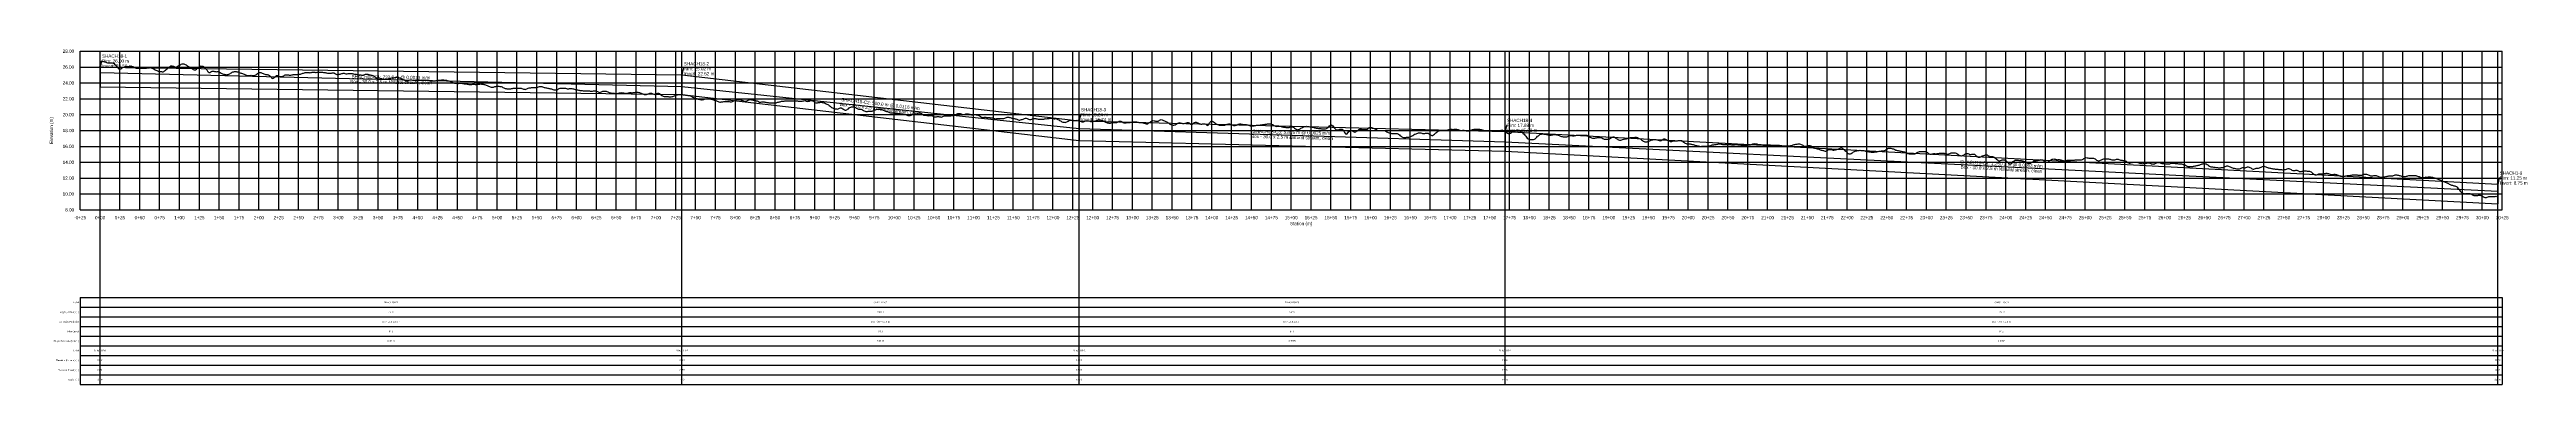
# Model space of a CAD drawing. Extents: x -64 to 3056, y -140 to 282.
import ezdxf
from ezdxf.enums import TextEntityAlignment as Align

# ---------------------------------------------------------------- set-up
doc = ezdxf.new("R2010")
doc.units = 0
for name, color, linetype in [('Annotation', 7, 'Continuous'), ('Annotation_Table', 254, 'Continuous'), ('Crown', 7, 'Continuous'), ('Grid', 254, 'Continuous'), ('Grid_Text', 7, 'Continuous'), ('Ground_Elevation', 3, 'Continuous'), ('Hydraulic_Grade', 5, 'Continuous'), ('Invert', 7, 'Continuous'), ('Structure', 7, 'Continuous')]:
    doc.layers.add(name, color=color, linetype=linetype)

msp = doc.modelspace()

# ---------------------------------------------------------------- linework, layer by layer
at = {"layer": 'Annotation', "color": 0}
for points in [[(0, 260), (-0.2, 260.9), (0.6, 260.8)], [(732.8, 250.2), (732.6, 251.2), (733.3, 251.1)], [(1232.8, 192.4), (1232.6, 193.4), (1233.3, 193.2)], [(1769.3, 178.9), (1769.1, 179.8), (1769.9, 179.7)], [(3019.4, 112.5), (3019.2, 113.4), (3020, 113.3)]]:
    msp.add_lwpolyline(points, close=True, dxfattribs=at)
for points in [[(2.4, 267.6), (1.7, 267.6), (0, 260)], [(735.2, 257.9), (734.5, 257.9), (732.8, 250.2)], [(1235.2, 200), (1234.5, 200), (1232.8, 192.4)], [(1771.7, 186.5), (1771, 186.5), (1769.3, 178.9)], [(3021.9, 120.1), (3021.1, 120.1), (3019.4, 112.5)]]:
    msp.add_lwpolyline(points, dxfattribs=at)
at = {"layer": 'Annotation_Table', "color": 254}
for points in [[(0, -140.2), (0, 280)], [(732.8, -140.2), (732.8, 280)], [(1232.8, -140.2), (1232.8, 280)], [(1769.3, -140.2), (1769.3, 280)], [(3019.4, -140.2), (3019.4, 280)], [(-25, -30.5), (3024.9, -30.5)], [(-25, -30.5), (-25, -140.2)], [(3024.9, -30.5), (3024.9, -140.2)], [(-25, -42.7), (3024.9, -42.7)], [(-25, -54.9), (3024.9, -54.9)], [(-25, -67.1), (3024.9, -67.1)], [(-25, -79.2), (3024.9, -79.2)], [(-25, -91.4), (3024.9, -91.4)], [(-25, -103.6), (3024.9, -103.6)], [(-25, -115.8), (3024.9, -115.8)], [(-25, -128), (3024.9, -128)], [(-25, -140.2), (3024.9, -140.2)]]:
    msp.add_lwpolyline(points, dxfattribs=at)
at = {"layer": 'Crown', "color": 0}
for points in [[(0, 260), (0, 260)], [(0, 260), (732.8, 250.2)], [(732.8, 250.2), (732.8, 250.2)], [(732.8, 250.2), (1232.8, 192.4)], [(1232.8, 192.4), (1232.8, 192.4)], [(1232.8, 192.4), (1769.3, 178.9)], [(1769.3, 178.9), (1769.3, 178.9)], [(1769.3, 178.9), (3019.4, 112.5)], [(3019.4, 112.5), (3019.4, 112.5)]]:
    msp.add_lwpolyline(points, dxfattribs=at)
at = {"layer": 'Grid', "color": 254}
for points in [[(-25, 280), (3025, 280)], [(-25, 80), (-25, 280)], [(-25, 260), (3025, 260)], [(0, 80), (0, 280)], [(25, 80), (25, 280)], [(50, 80), (50, 280)], [(75, 80), (75, 280)], [(100, 80), (100, 280)], [(125, 80), (125, 280)], [(150, 80), (150, 280)], [(175, 80), (175, 280)], [(200, 80), (200, 280)], [(225, 80), (225, 280)], [(250, 80), (250, 280)], [(275, 80), (275, 280)], [(300, 80), (300, 280)], [(325, 80), (325, 280)], [(350, 80), (350, 280)], [(375, 80), (375, 280)], [(400, 80), (400, 280)], [(425, 80), (425, 280)], [(450, 80), (450, 280)], [(475, 80), (475, 280)], [(500, 80), (500, 280)], [(525, 80), (525, 280)], [(550, 80), (550, 280)], [(575, 80), (575, 280)], [(600, 80), (600, 280)], [(625, 80), (625, 280)], [(650, 80), (650, 280)], [(675, 80), (675, 280)], [(700, 80), (700, 280)], [(725, 80), (725, 280)], [(750, 80), (750, 280)], [(775, 80), (775, 280)], [(800, 80), (800, 280)], [(825, 80), (825, 280)], [(850, 80), (850, 280)], [(875, 80), (875, 280)], [(900, 80), (900, 280)], [(925, 80), (925, 280)], [(950, 80), (950, 280)], [(975, 80), (975, 280)], [(1000, 80), (1000, 280)], [(1025, 80), (1025, 280)], [(1050, 80), (1050, 280)], [(1075, 80), (1075, 280)], [(1100, 80), (1100, 280)], [(1125, 80), (1125, 280)], [(1150, 80), (1150, 280)], [(1175, 80), (1175, 280)], [(1200, 80), (1200, 280)], [(1225, 80), (1225, 280)], [(1250, 80), (1250, 280)], [(1275, 80), (1275, 280)], [(1300, 80), (1300, 280)], [(1325, 80), (1325, 280)], [(1350, 80), (1350, 280)], [(1375, 80), (1375, 280)], [(1400, 80), (1400, 280)], [(1425, 80), (1425, 280)], [(1450, 80), (1450, 280)], [(1475, 80), (1475, 280)], [(1500, 80), (1500, 280)], [(1525, 80), (1525, 280)], [(1550, 80), (1550, 280)], [(1575, 80), (1575, 280)], [(1600, 80), (1600, 280)], [(1625, 80), (1625, 280)], [(1650, 80), (1650, 280)], [(1675, 80), (1675, 280)], [(1700, 80), (1700, 280)], [(1725, 80), (1725, 280)], [(1750, 80), (1750, 280)], [(1775, 80), (1775, 280)], [(1800, 80), (1800, 280)], [(1825, 80), (1825, 280)], [(1850, 80), (1850, 280)], [(1875, 80), (1875, 280)], [(1900, 80), (1900, 280)], [(1925, 80), (1925, 280)], [(1950, 80), (1950, 280)], [(1975, 80), (1975, 280)], [(2000, 80), (2000, 280)], [(2025, 80), (2025, 280)], [(2050, 80), (2050, 280)], [(2075, 80), (2075, 280)], [(2100, 80), (2100, 280)], [(2125, 80), (2125, 280)], [(2150, 80), (2150, 280)], [(2175, 80), (2175, 280)], [(2200, 80), (2200, 280)], [(2225, 80), (2225, 280)], [(2250, 80), (2250, 280)], [(2275, 80), (2275, 280)], [(2300, 80), (2300, 280)], [(2325, 80), (2325, 280)], [(2350, 80), (2350, 280)], [(2375, 80), (2375, 280)], [(2400, 80), (2400, 280)], [(2425, 80), (2425, 280)], [(2450, 80), (2450, 280)], [(2475, 80), (2475, 280)], [(2500, 80), (2500, 280)], [(2525, 80), (2525, 280)], [(2550, 80), (2550, 280)], [(2575, 80), (2575, 280)], [(2600, 80), (2600, 280)], [(2625, 80), (2625, 280)], [(2650, 80), (2650, 280)], [(2675, 80), (2675, 280)], [(2700, 80), (2700, 280)], [(2725, 80), (2725, 280)], [(2750, 80), (2750, 280)], [(2775, 80), (2775, 280)], [(2800, 80), (2800, 280)], [(2825, 80), (2825, 280)], [(2850, 80), (2850, 280)], [(2875, 80), (2875, 280)], [(2900, 80), (2900, 280)], [(2925, 80), (2925, 280)], [(2950, 80), (2950, 280)], [(2975, 80), (2975, 280)], [(3000, 80), (3000, 280)], [(3025, 80), (3025, 280)], [(-25, 240), (3025, 240)], [(-25, 220), (3025, 220)], [(-25, 200), (3025, 200)], [(-25, 180), (3025, 180)], [(-25, 160), (3025, 160)], [(-25, 140), (3025, 140)], [(-25, 120), (3025, 120)], [(-25, 100), (3025, 100)], [(-25, 80), (3025, 80)]]:
    msp.add_lwpolyline(points, dxfattribs=at)
at = {"layer": 'Ground_Elevation', "color": 3}
msp.add_lwpolyline([(0.3, 266.6), (1.3, 267.1), (2.3, 267.4), (3.3, 267.4), (4.3, 267.2), (5.3, 266.9), (6.3, 266.6), (7.3, 266.2), (8.3, 265.8), (9.3, 265.4), (10.3, 265.3), (11.3, 265.3), (12.3, 265.4), (13.3, 265.4), (14.3, 265.4), (15.3, 265.3), (16.3, 265.1), (17.3, 264.7), (18.3, 263.8), (19.3, 262.9), (20.3, 261.6), (21.3, 260.2), (22.3, 258.9), (23.3, 258), (24.3, 257.5), (25.3, 257.5), (26.3, 257.8), (27.3, 258.5), (28.3, 259.3), (29.3, 259.7), (30.3, 259.9), (31.3, 260.3), (32.3, 260.6), (33.3, 260.6), (34.3, 260.6), (35.3, 260.6), (36.3, 260.6), (37.3, 260.7), (38.3, 260.7), (39.3, 260.8), (40.3, 260.7), (41.3, 260.5), (42.3, 260.1), (43.3, 259.6), (44.3, 259.2), (45.3, 258.8), (46.3, 258.7), (47.3, 258.6), (48.3, 258.6), (49.3, 258.8), (50.3, 258.8), (51.3, 258.8), (52.3, 258.7), (53.3, 258.6), (54.3, 258.6), (55.3, 258.5), (56.3, 258.5), (57.3, 258.6), (58.3, 258.8), (59.3, 259), (60.3, 259.1), (61.3, 259.1), (62.3, 259.1), (63.3, 259.3), (64.3, 259.1), (65.3, 258.8), (66.3, 258.3), (67.3, 257.8), (68.3, 257.3), (69.3, 256.7), (70.3, 256.1), (71.3, 255.6), (72.3, 255.1), (73.3, 254.8), (74.3, 254.6), (75.3, 254.5), (76.3, 254.4), (77.3, 254.2), (78.3, 254), (79.3, 254.1), (80.3, 254.4), (81.3, 255.1), (82.3, 255.9), (83.3, 256.9), (84.3, 257.8), (85.3, 258.6), (86.3, 259.4), (87.3, 260.2), (88.3, 260.9), (89.3, 261.4), (90.3, 261.5), (91.3, 261.3), (92.3, 261.1), (93.3, 260.7), (94.3, 260.2), (95.3, 260), (96.3, 260.2), (97.3, 260.7), (98.3, 261.4), (99.3, 262), (100.3, 262.5), (101.3, 263), (102.3, 263.5), (103.3, 264), (104.3, 264.2), (105.3, 264.1), (106.3, 263.7), (107.3, 263.2), (108.3, 262.6), (109.3, 262), (110.3, 261.4), (111.3, 260.8), (112.3, 260.3), (113.3, 259.7), (114.3, 259.1), (115.3, 258.5), (116.3, 257.8), (117.3, 257.1), (118.3, 256.7), (119.3, 256.5), (120.3, 256.7), (121.3, 257.4), (122.3, 258.4), (123.3, 259.2), (124.3, 259.9), (125.3, 260.6), (126.3, 261.1), (127.3, 261.4), (128.3, 261.3), (129.3, 261.1), (130.3, 260.6), (131.3, 259.8), (132.3, 258.8), (133.3, 257.6), (134.3, 256.3), (135.3, 255), (136.3, 253.9), (137.3, 253.2), (138.3, 253.3), (139.3, 253.9), (140.3, 254.5), (141.3, 254.8), (142.3, 255), (143.3, 254.8), (144.3, 254.5), (145.3, 254.3), (146.3, 254.1), (147.3, 254.2), (148.3, 254.3), (149.3, 254.2), (150.3, 253.7), (151.3, 253), (152.3, 252.3), (153.3, 251.7), (154.3, 251.3), (155.3, 251.1), (156.3, 250.9), (157.3, 250.6), (158.3, 250.5), (159.3, 250.4), (160.3, 250.5), (161.3, 250.7), (162.3, 251), (163.3, 251.5), (164.3, 252.1), (165.3, 252.8), (166.3, 253.4), (167.3, 253.9), (168.3, 254.1), (169.3, 254.3), (170.3, 254.4), (171.3, 254.4), (172.3, 254.1), (173.3, 253.8), (174.3, 253.4), (175.3, 253.1), (176.3, 252.8), (177.3, 252.5), (178.3, 252.2), (179.3, 252), (180.3, 251.6), (181.3, 251.1), (182.3, 250.7), (183.3, 250.3), (184.3, 249.8), (185.3, 249.5), (186.3, 249.3), (187.3, 249.2), (188.3, 249.3), (189.3, 249.4), (190.3, 249.6), (191.3, 249.5), (192.3, 249.4), (193.3, 249.3), (194.3, 249.3), (195.3, 249.8), (196.3, 250.3), (197.3, 251.1), (198.3, 251.9), (199.3, 252.6), (200.3, 253.1), (201.3, 253.3), (202.3, 253.2), (203.3, 252.8), (204.3, 252.3), (205.3, 251.8), (206.3, 251.3), (207.3, 250.9), (208.3, 250.8), (209.3, 250.8), (210.3, 250.7), (211.3, 250.4), (212.3, 250), (213.3, 249.4), (214.3, 248.6), (215.3, 247.4), (216.3, 246.1), (217.3, 245.6), (218.3, 245.8), (219.3, 246.7), (220.3, 247.8), (221.3, 248.7), (222.3, 249.2), (223.3, 249.2), (224.3, 248.9), (225.3, 248.5), (226.3, 248.2), (227.3, 247.9), (228.3, 248), (229.3, 248.2), (230.3, 248.6), (231.3, 249.1), (232.3, 249.6), (233.3, 250.1), (234.3, 250.4), (235.3, 250.4), (236.3, 250.2), (237.3, 250.1), (238.3, 249.9), (239.3, 249.9), (240.3, 249.8), (241.3, 250.1), (242.3, 250.3), (243.3, 250.6), (244.3, 250.8), (245.3, 250.8), (246.3, 250.8), (247.3, 250.7), (248.3, 250.7), (249.3, 250.7), (250.3, 250.8), (251.3, 250.9), (252.3, 251.2), (253.3, 251.5), (254.3, 251.9), (255.3, 252.2), (256.3, 252.5), (257.3, 252.8), (258.3, 253), (259.3, 253.1), (260.3, 253.3), (261.3, 253.3), (262.3, 253.2), (263.3, 253), (264.3, 252.9), (265.3, 253.1), (266.3, 253.2), (267.3, 253.4), (268.3, 253.5), (269.3, 253.5), (270.3, 253.4), (271.3, 253.3), (272.3, 253.3), (273.3, 253.4), (274.3, 253.4), (275.3, 253.4), (276.3, 253.5), (277.3, 253.5), (278.3, 253.5), (279.3, 253.5), (280.3, 253.4), (281.3, 253.3), (282.3, 253.2), (283.3, 253), (284.3, 252.9), (285.3, 252.7), (286.3, 252.5), (287.3, 252.4), (288.3, 252.3), (289.3, 252.2), (290.3, 252.4), (291.3, 252.5), (292.3, 252.7), (293.3, 252.8), (294.3, 252.7), (295.3, 252.3), (296.3, 251.6), (297.3, 250.9), (298.3, 250.5), (299.3, 250.4), (300.3, 250.7), (301.3, 250.9), (302.3, 251.2), (303.3, 251.5), (304.3, 251.7), (305.3, 252), (306.3, 252.3), (307.3, 252.1), (308.3, 251.7), (309.3, 251.4), (310.3, 251.4), (311.3, 251.6), (312.3, 251.9), (313.3, 252), (314.3, 252), (315.3, 252), (316.3, 251.9), (317.3, 251.8), (318.3, 251.6), (319.3, 251.4), (320.3, 251.2), (321.3, 251.2), (322.3, 251), (323.3, 250.6), (324.3, 250.3), (325.3, 250.3), (326.3, 250.4), (327.3, 250.3), (328.3, 250.1), (329.3, 249.9), (330.3, 249.8), (331.3, 249.9), (332.3, 250.2), (333.3, 250.6), (334.3, 250.9), (335.3, 251), (336.3, 251.1), (337.3, 250.9), (338.3, 250.6), (339.3, 250.3), (340.3, 250), (341.3, 249.8), (342.3, 249.6), (343.3, 249.3), (344.3, 249), (345.3, 248.4), (346.3, 247.6), (347.3, 246.9), (348.3, 246.5), (349.3, 246.3), (350.3, 246.3), (351.3, 246.4), (352.3, 246.1), (353.3, 245.7), (354.3, 245.4), (355.3, 245), (356.3, 244.9), (357.3, 244.8), (358.3, 244.7), (359.3, 244.6), (360.3, 244.6), (361.3, 244.7), (362.3, 244.9), (363.3, 245.3), (364.3, 245.5), (365.3, 245.8), (366.3, 246), (367.3, 246.3), (368.3, 246.4), (369.3, 246.5), (370.3, 246.6), (371.3, 246.8), (372.3, 246.9), (373.3, 247.2), (374.3, 247.4), (375.3, 247.1), (376.3, 246.6), (377.3, 246.2), (378.3, 245.8), (379.3, 245.3), (380.3, 244.8), (381.3, 244.3), (382.3, 243.8), (383.3, 243.4), (384.3, 243), (385.3, 242.7), (386.3, 242.6), (387.3, 242.7), (388.3, 242.9), (389.3, 243.4), (390.3, 243.8), (391.3, 244), (392.3, 243.7), (393.3, 243.5), (394.3, 243.4), (395.3, 243.4), (396.3, 243.2), (397.3, 243.2), (398.3, 243.2), (399.3, 243.3), (400.3, 243.4), (401.3, 243.4), (402.3, 243.5), (403.3, 243.5), (404.3, 243.5), (405.3, 243.5), (406.3, 243.6), (407.3, 243.6), (408.3, 243.5), (409.3, 243.5), (410.3, 243.5), (411.3, 243.4), (412.3, 243.5), (413.3, 243.5), (414.3, 243.2), (415.3, 242.9), (416.3, 242.7), (417.3, 242.5), (418.3, 242.5), (419.3, 242.5), (420.3, 242.5), (421.3, 242.7), (422.3, 242.8), (423.3, 243), (424.3, 243.2), (425.3, 243.3), (426.3, 243.4), (427.3, 243.5), (428.3, 243.6), (429.3, 243.6), (430.3, 243.7), (431.3, 243.7), (432.3, 243.7), (433.3, 243.6), (434.3, 243.6), (435.3, 243.5), (436.3, 243.3), (437.3, 243.1), (438.3, 242.8), (439.3, 242.5), (440.3, 242.1), (441.3, 241.7), (442.3, 241.2), (443.3, 240.8), (444.3, 240.4), (445.3, 240), (446.3, 239.8), (447.3, 239.6), (448.3, 239.5), (449.3, 239.4), (450.3, 239.4), (451.3, 239.4), (452.3, 239.6), (453.3, 239.6), (454.3, 239.6), (455.3, 239.5), (456.3, 239.3), (457.3, 239.1), (458.3, 238.9), (459.3, 238.8), (460.3, 238.8), (461.3, 238.7), (462.3, 238.6), (463.3, 238.3), (464.3, 238.1), (465.3, 237.9), (466.3, 237.9), (467.3, 238), (468.3, 238.2), (469.3, 238.3), (470.3, 238.4), (471.3, 238.3), (472.3, 238.2), (473.3, 238.1), (474.3, 238.1), (475.3, 238.1), (476.3, 238.3), (477.3, 238.5), (478.3, 238.6), (479.3, 238.7), (480.3, 238.6), (481.3, 238.5), (482.3, 238.4), (483.3, 238.1), (484.3, 237.8), (485.3, 237.4), (486.3, 237), (487.3, 236.6), (488.3, 236.3), (489.3, 235.8), (490.3, 235.4), (491.3, 235), (492.3, 234.7), (493.3, 234.5), (494.3, 234.6), (495.3, 234.8), (496.3, 235.1), (497.3, 235.4), (498.3, 235.6), (499.3, 235.7), (500.3, 235.8), (501.3, 235.8), (502.3, 235.7), (503.3, 235.6), (504.3, 235.5), (505.3, 235.3), (506.3, 234.9), (507.3, 234.4), (508.3, 233.8), (509.3, 233.3), (510.3, 233), (511.3, 232.8), (512.3, 232.6), (513.3, 232.4), (514.3, 232.4), (515.3, 232.4), (516.3, 232.5), (517.3, 232.6), (518.3, 232.8), (519.3, 233.1), (520.3, 233.3), (521.3, 233.4), (522.3, 233.3), (523.3, 233.2), (524.3, 233.1), (525.3, 233.1), (526.3, 233.2), (527.3, 233.2), (528.3, 233.3), (529.3, 233.4), (530.3, 233.2), (531.3, 232.9), (532.3, 232.5), (533.3, 232.3), (534.3, 232.1), (535.3, 231.9), (536.3, 232.1), (537.3, 232.6), (538.3, 233.1), (539.3, 233.5), (540.3, 233.7), (541.3, 233.9), (542.3, 234), (543.3, 234.1), (544.3, 234.2), (545.3, 234.2), (546.3, 234.3), (547.3, 234.3), (548.3, 234.4), (549.3, 234.4), (550.3, 234.6), (551.3, 234.8), (552.3, 235.1), (553.3, 235.3), (554.3, 235.5), (555.3, 235.4), (556.3, 235.3), (557.3, 234.9), (558.3, 234.5), (559.3, 234.2), (560.3, 234.1), (561.3, 233.9), (562.3, 233.8), (563.3, 233.5), (564.3, 233.3), (565.3, 233.1), (566.3, 232.9), (567.3, 232.7), (568.3, 232.4), (569.3, 232), (570.3, 231.6), (571.3, 231.4), (572.3, 231.2), (573.3, 231.1), (574.3, 231.1), (575.3, 231.4), (576.3, 231.9), (577.3, 232.4), (578.3, 232.8), (579.3, 233.2), (580.3, 233.4), (581.3, 233.5), (582.3, 233.4), (583.3, 233.4), (584.3, 233.4), (585.3, 233.4), (586.3, 233.2), (587.3, 232.9), (588.3, 232.6), (589.3, 232.5), (590.3, 232.6), (591.3, 232.8), (592.3, 232.9), (593.3, 232.9), (594.3, 232.8), (595.3, 232.6), (596.3, 232.4), (597.3, 232.2), (598.3, 231.9), (599.3, 231.6), (600.3, 231.4), (601.3, 231.1), (602.3, 230.9), (603.3, 230.7), (604.3, 230.6), (605.3, 230.5), (606.3, 230.4), (607.3, 230.3), (608.3, 230.2), (609.3, 230.1), (610.3, 230.1), (611.3, 230.1), (612.3, 230.2), (613.3, 230.2), (614.3, 230.2), (615.3, 230.1), (616.3, 229.9), (617.3, 229.6), (618.3, 229.4), (619.3, 229.5), (620.3, 229.7), (621.3, 229.9), (622.3, 230.1), (623.3, 230), (624.3, 229.9), (625.3, 229.5), (626.3, 229.1), (627.3, 228.6), (628.3, 228.2), (629.3, 228.1), (630.3, 228.3), (631.3, 228.6), (632.3, 229.1), (633.3, 229.4), (634.3, 229.6), (635.3, 229.6), (636.3, 229.6), (637.3, 229.5), (638.3, 229.2), (639.3, 228.8), (640.3, 228.4), (641.3, 227.9), (642.3, 227.5), (643.3, 227.3), (644.3, 227.1), (645.3, 227), (646.3, 227), (647.3, 226.9), (648.3, 226.8), (649.3, 226.8), (650.3, 226.8), (651.3, 226.8), (652.3, 226.9), (653.3, 227.1), (654.3, 227.3), (655.3, 227.5), (656.3, 227.7), (657.3, 227.8), (658.3, 227.7), (659.3, 227.5), (660.3, 227.2), (661.3, 227), (662.3, 226.8), (663.3, 226.9), (664.3, 227.1), (665.3, 227.4), (666.3, 227.7), (667.3, 227.8), (668.3, 227.8), (669.3, 227.7), (670.3, 227.7), (671.3, 227.8), (672.3, 227.9), (673.3, 228.1), (674.3, 228.2), (675.3, 228.3), (676.3, 228.3), (677.3, 228.2), (678.3, 228.1), (679.3, 227.8), (680.3, 227.4), (681.3, 227), (682.3, 226.5), (683.3, 226.1), (684.3, 225.7), (685.3, 225.4), (686.3, 225.2), (687.3, 225.3), (688.3, 225.5), (689.3, 225.9), (690.3, 226.4), (691.3, 226.7), (692.3, 227), (693.3, 227), (694.3, 226.9), (695.3, 226.5), (696.3, 226.2), (697.3, 225.8), (698.3, 225.6), (699.3, 225.7), (700.3, 226.1), (701.3, 226.7), (702.3, 227.1), (703.3, 227), (704.3, 226.6), (705.3, 225.9), (706.3, 225.1), (707.3, 224.3), (708.3, 223.6), (709.3, 223.1), (710.3, 222.9), (711.3, 222.8), (712.3, 222.8), (713.3, 222.7), (714.3, 222.7), (715.3, 222.7), (716.3, 222.6), (717.3, 222.6), (718.3, 222.6), (719.3, 222.6), (720.3, 222.7), (721.3, 222.9), (722.3, 223.2), (723.3, 223.6), (724.3, 224.1), (725.3, 224.5), (726.3, 224.8), (727.3, 225.1), (728.3, 225.3), (729.3, 225.5), (730.3, 225.6), (731.3, 225.5), (732.3, 225.3), (733.3, 225.2), (734.3, 225.1), (735.3, 225), (736.3, 224.8), (737.3, 224.6), (738.3, 224.5), (739.3, 224.4), (740.3, 224.3), (741.3, 224.2), (742.3, 224), (743.3, 223.6), (744.3, 223.3), (745.3, 222.7), (746.3, 222), (747.3, 221.5), (748.3, 221), (749.3, 220.7), (750.3, 220.5), (751.3, 220.3), (752.3, 220), (753.3, 219.7), (754.3, 219.5), (755.3, 219.1), (756.3, 218.9), (757.3, 218.7), (758.3, 218.7), (759.3, 218.9), (760.3, 219.1), (761.3, 219.5), (762.3, 219.8), (763.3, 220), (764.3, 220.2), (765.3, 220.1), (766.3, 220.1), (767.3, 220), (768.3, 219.9), (769.3, 219.7), (770.3, 219.4), (771.3, 219), (772.3, 218.6), (773.3, 218.3), (774.3, 218), (775.3, 217.7), (776.3, 217.4), (777.3, 217.1), (778.3, 216.4), (779.3, 216), (780.3, 215.9), (781.3, 215.9), (782.3, 216), (783.3, 216.2), (784.3, 216.3), (785.3, 216.4), (786.3, 216.4), (787.3, 216.5), (788.3, 216.5), (789.3, 216.5), (790.3, 216.6), (791.3, 216.5), (792.3, 216.4), (793.3, 216.2), (794.3, 216.1), (795.3, 216.2), (796.3, 216.4), (797.3, 216.8), (798.3, 217.3), (799.3, 217.9), (800.3, 218.5), (801.3, 219), (802.3, 219.2), (803.3, 219.3), (804.3, 219.1), (805.3, 219), (806.3, 218.7), (807.3, 218.4), (808.3, 218.1), (809.3, 217.7), (810.3, 217.4), (811.3, 217.2), (812.3, 217.1), (813.3, 217.2), (814.3, 217.4), (815.3, 217.7), (816.3, 218.2), (817.3, 218.7), (818.3, 218.9), (819.3, 218.9), (820.3, 218.8), (821.3, 218.6), (822.3, 218.4), (823.3, 218.2), (824.3, 218), (825.3, 217.8), (826.3, 217.6), (827.3, 217.4), (828.3, 217), (829.3, 216.4), (830.3, 215.9), (831.3, 215.6), (832.3, 215.7), (833.3, 216), (834.3, 216.1), (835.3, 216.1), (836.3, 216), (837.3, 215.9), (838.3, 215.7), (839.3, 215.5), (840.3, 215.3), (841.3, 215.2), (842.3, 215), (843.3, 214.9), (844.3, 214.8), (845.3, 214.7), (846.3, 214.7), (847.3, 214.7), (848.3, 214.7), (849.3, 214.8), (850.3, 215), (851.3, 215.1), (852.3, 215.3), (853.3, 215.6), (854.3, 215.8), (855.3, 216.1), (856.3, 216.3), (857.3, 216.6), (858.3, 216.8), (859.3, 216.9), (860.3, 217.1), (861.3, 217.2), (862.3, 217.3), (863.3, 217.3), (864.3, 217.4), (865.3, 217.4), (866.3, 217.4), (867.3, 217.4), (868.3, 217.4), (869.3, 217.4), (870.3, 217.4), (871.3, 217.5), (872.3, 217.5), (873.3, 217.5), (874.3, 217.5), (875.3, 217.5), (876.3, 217.4), (877.3, 217.4), (878.3, 217.3), (879.3, 217.2), (880.3, 217.2), (881.3, 217.1), (882.3, 217.1), (883.3, 217.1), (884.3, 217.1), (885.3, 217.3), (886.3, 217.6), (887.3, 217.7), (888.3, 217.6), (889.3, 217.2), (890.3, 216.9), (891.3, 216.7), (892.3, 216.8), (893.3, 217.2), (894.3, 217.7), (895.3, 218), (896.3, 217.9), (897.3, 217.5), (898.3, 216.9), (899.3, 216.1), (900.3, 215.4), (901.3, 215), (902.3, 215), (903.3, 215.1), (904.3, 215.2), (905.3, 215.4), (906.3, 215.5), (907.3, 215.7), (908.3, 215.6), (909.3, 215.5), (910.3, 215.3), (911.3, 215), (912.3, 214.7), (913.3, 214.3), (914.3, 213.8), (915.3, 213.3), (916.3, 212.8), (917.3, 212.2), (918.3, 211.4), (919.3, 210.5), (920.3, 209.7), (921.3, 209), (922.3, 208.5), (923.3, 208.2), (924.3, 207.8), (925.3, 207.5), (926.3, 207.3), (927.3, 207.2), (928.3, 207.1), (929.3, 207.3), (930.3, 207.8), (931.3, 208.3), (932.3, 208.6), (933.3, 208.4), (934.3, 208), (935.3, 207.4), (936.3, 206.7), (937.3, 205.9), (938.3, 205.7), (939.3, 205.7), (940.3, 206.2), (941.3, 206.8), (942.3, 207.5), (943.3, 208.4), (944.3, 209.1), (945.3, 209.6), (946.3, 210), (947.3, 210), (948.3, 210), (949.3, 209.7), (950.3, 209.3), (951.3, 208.8), (952.3, 208.3), (953.3, 207.8), (954.3, 207.3), (955.3, 207), (956.3, 207), (957.3, 207), (958.3, 206.9), (959.3, 206.5), (960.3, 205.9), (961.3, 205.3), (962.3, 204.8), (963.3, 204.4), (964.3, 204.1), (965.3, 204), (966.3, 204.1), (967.3, 204.2), (968.3, 204.3), (969.3, 204.2), (970.3, 204.2), (971.3, 204.2), (972.3, 204.5), (973.3, 204.8), (974.3, 205.1), (975.3, 205.5), (976.3, 205.9), (977.3, 206.4), (978.3, 206.8), (979.3, 207), (980.3, 207.1), (981.3, 207), (982.3, 207), (983.3, 206.8), (984.3, 206.5), (985.3, 206.1), (986.3, 205.7), (987.3, 205.3), (988.3, 205), (989.3, 204.5), (990.3, 204.1), (991.3, 203.8), (992.3, 203.6), (993.3, 203.2), (994.3, 202.8), (995.3, 202.3), (996.3, 202.2), (997.3, 202.1), (998.3, 202.2), (999.3, 202.2), (1000.3, 202), (1001.3, 201.8), (1002.3, 201.7), (1003.3, 201.6), (1004.3, 201.6), (1005.3, 201.5), (1006.3, 201.5), (1007.3, 201.4), (1008.3, 201.2), (1009.3, 201.1), (1010.3, 200.9), (1011.3, 200.6), (1012.3, 200.4), (1013.3, 200.2), (1014.3, 200), (1015.3, 199.7), (1016.3, 199.2), (1017.3, 198.9), (1018.3, 198.8), (1019.3, 198.9), (1020.3, 199.1), (1021.3, 199.4), (1022.3, 199.8), (1023.3, 200), (1024.3, 200.2), (1025.3, 200.5), (1026.3, 200.8), (1027.3, 201), (1028.3, 201.2), (1029.3, 201.5), (1030.3, 201.9), (1031.3, 202.2), (1032.3, 202.4), (1033.3, 201.9), (1034.3, 201.3), (1035.3, 200.6), (1036.3, 200), (1037.3, 199.5), (1038.3, 199.2), (1039.3, 199.2), (1040.3, 199.2), (1041.3, 199), (1042.3, 198.8), (1043.3, 198.7), (1044.3, 198.8), (1045.3, 198.9), (1046.3, 199), (1047.3, 198.9), (1048.3, 198.4), (1049.3, 197.8), (1050.3, 197.3), (1051.3, 197.2), (1052.3, 197.2), (1053.3, 197.4), (1054.3, 197.6), (1055.3, 197.6), (1056.3, 197.5), (1057.3, 197.3), (1058.3, 197.1), (1059.3, 197), (1060.3, 197.1), (1061.3, 197.5), (1062.3, 198), (1063.3, 198.4), (1064.3, 198.7), (1065.3, 198.7), (1066.3, 198.6), (1067.3, 198.4), (1068.3, 198.3), (1069.3, 198.3), (1070.3, 198.4), (1071.3, 198.7), (1072.3, 198.9), (1073.3, 199.1), (1074.3, 199.1), (1075.3, 199.2), (1076.3, 199.4), (1077.3, 199.8), (1078.3, 200.5), (1079.3, 201), (1080.3, 201.4), (1081.3, 201.6), (1082.3, 201.5), (1083.3, 201.3), (1084.3, 200.9), (1085.3, 200.4), (1086.3, 200), (1087.3, 200), (1088.3, 200.3), (1089.3, 200.7), (1090.3, 200.9), (1091.3, 201), (1092.3, 201), (1093.3, 201), (1094.3, 200.8), (1095.3, 200.5), (1096.3, 200.2), (1097.3, 199.9), (1098.3, 199.9), (1099.3, 199.9), (1100.3, 200), (1101.3, 200), (1102.3, 200), (1103.3, 199.8), (1104.3, 199.7), (1105.3, 199.5), (1106.3, 199.2), (1107.3, 198.7), (1108.3, 198), (1109.3, 197.3), (1110.3, 196.8), (1111.3, 196.5), (1112.3, 196.5), (1113.3, 196.8), (1114.3, 196.8), (1115.3, 196.7), (1116.3, 196.6), (1117.3, 196.5), (1118.3, 196.4), (1119.3, 196.3), (1120.3, 196.2), (1121.3, 196.1), (1122.3, 196), (1123.3, 195.8), (1124.3, 195.7), (1125.3, 195.3), (1126.3, 195), (1127.3, 194.9), (1128.3, 194.9), (1129.3, 195), (1130.3, 195), (1131.3, 195.1), (1132.3, 195.2), (1133.3, 195.2), (1134.3, 195.2), (1135.3, 195.1), (1136.3, 195), (1137.3, 195.1), (1138.3, 195.3), (1139.3, 195.6), (1140.3, 196), (1141.3, 196.4), (1142.3, 196.7), (1143.3, 196.8), (1144.3, 196.7), (1145.3, 196.5), (1146.3, 196.2), (1147.3, 195.8), (1148.3, 195.5), (1149.3, 195.2), (1150.3, 195.1), (1151.3, 195), (1152.3, 194.9), (1153.3, 194.6), (1154.3, 194.2), (1155.3, 193.8), (1156.3, 193.4), (1157.3, 193.2), (1158.3, 193.1), (1159.3, 193.3), (1160.3, 193.7), (1161.3, 194), (1162.3, 194.4), (1163.3, 194.8), (1164.3, 195.2), (1165.3, 195.4), (1166.3, 195.4), (1167.3, 195.2), (1168.3, 194.9), (1169.3, 194.4), (1170.3, 193.9), (1171.3, 193.7), (1172.3, 193.8), (1173.3, 194.2), (1174.3, 194.7), (1175.3, 194.9), (1176.3, 195), (1177.3, 195.1), (1178.3, 195), (1179.3, 194.8), (1180.3, 194.7), (1181.3, 194.5), (1182.3, 194.4), (1183.3, 194.4), (1184.3, 194.3), (1185.3, 194.3), (1186.3, 194.3), (1187.3, 194.4), (1188.3, 194.4), (1189.3, 194.6), (1190.3, 194.8), (1191.3, 195), (1192.3, 194.9), (1193.3, 195), (1194.3, 195.1), (1195.3, 195.3), (1196.3, 195.5), (1197.3, 195.5), (1198.3, 195.5), (1199.3, 195.2), (1200.3, 195), (1201.3, 194.8), (1202.3, 194.8), (1203.3, 195), (1204.3, 194.8), (1205.3, 194.5), (1206.3, 194), (1207.3, 193.4), (1208.3, 192.8), (1209.3, 192.1), (1210.3, 191.6), (1211.3, 191.1), (1212.3, 190.7), (1213.3, 190.5), (1214.3, 190.4), (1215.3, 190.3), (1216.3, 190.4), (1217.3, 190.8), (1218.3, 191.4), (1219.3, 191.9), (1220.3, 192.5), (1221.3, 192.9), (1222.3, 193), (1223.3, 193), (1224.3, 192.8), (1225.3, 192.7), (1226.3, 192.6), (1227.3, 192.7), (1228.3, 192.8), (1229.3, 192.8), (1230.3, 192.9), (1231.3, 192.8), (1232.3, 192.6), (1233.3, 192.2), (1234.3, 191.7), (1235.3, 191.2), (1236.3, 191), (1237.3, 190.9), (1238.3, 191.1), (1239.3, 191.3), (1240.3, 191.6), (1241.3, 192), (1242.3, 192.3), (1243.3, 192.4), (1244.3, 192.2), (1245.3, 192), (1246.3, 191.7), (1247.3, 191.5), (1248.3, 191.4), (1249.3, 191.3), (1250.3, 191.5), (1251.3, 191.6), (1252.3, 191.8), (1253.3, 192), (1254.3, 192.3), (1255.3, 192.6), (1256.3, 193), (1257.3, 193.3), (1258.3, 193.4), (1259.3, 193.4), (1260.3, 193.2), (1261.3, 193), (1262.3, 192.6), (1263.3, 192.1), (1264.3, 191.6), (1265.3, 191.1), (1266.3, 190.6), (1267.3, 190.2), (1268.3, 189.8), (1269.3, 189.5), (1270.3, 189.2), (1271.3, 189.2), (1272.3, 189.4), (1273.3, 189.7), (1274.3, 189.9), (1275.3, 190.1), (1276.3, 190), (1277.3, 190), (1278.3, 190), (1279.3, 190.1), (1280.3, 190.3), (1281.3, 190.7), (1282.3, 191.1), (1283.3, 191.6), (1284.3, 191.9), (1285.3, 191.9), (1286.3, 191.4), (1287.3, 190.8), (1288.3, 190.2), (1289.3, 189.6), (1290.3, 189.5), (1291.3, 189.6), (1292.3, 189.7), (1293.3, 189.9), (1294.3, 190), (1295.3, 190.1), (1296.3, 190.2), (1297.3, 190.3), (1298.3, 190.4), (1299.3, 190.5), (1300.3, 190.7), (1301.3, 190.8), (1302.3, 190.9), (1303.3, 190.9), (1304.3, 190.9), (1305.3, 190.8), (1306.3, 190.7), (1307.3, 190.5), (1308.3, 190.3), (1309.3, 190.2), (1310.3, 190.1), (1311.3, 190), (1312.3, 189.9), (1313.3, 189.7), (1314.3, 189.4), (1315.3, 189.1), (1316.3, 188.7), (1317.3, 188.4), (1318.3, 188.3), (1319.3, 188.6), (1320.3, 189.2), (1321.3, 190), (1322.3, 190.7), (1323.3, 191.4), (1324.3, 192), (1325.3, 192.4), (1326.3, 192.5), (1327.3, 192.2), (1328.3, 192), (1329.3, 191.7), (1330.3, 191.6), (1331.3, 191.6), (1332.3, 191.9), (1333.3, 192.4), (1334.3, 192.9), (1335.3, 193.4), (1336.3, 193.7), (1337.3, 193.6), (1338.3, 193.1), (1339.3, 192.6), (1340.3, 192.1), (1341.3, 191.6), (1342.3, 191.3), (1343.3, 190.8), (1344.3, 190.2), (1345.3, 189.5), (1346.3, 188.7), (1347.3, 188.1), (1348.3, 187.6), (1349.3, 187.2), (1350.3, 187), (1351.3, 186.9), (1352.3, 186.8), (1353.3, 187), (1354.3, 187.3), (1355.3, 188), (1356.3, 188.7), (1357.3, 189.3), (1358.3, 189.8), (1359.3, 189.9), (1360.3, 189.7), (1361.3, 189.4), (1362.3, 189.1), (1363.3, 188.8), (1364.3, 188.8), (1365.3, 188.9), (1366.3, 189.1), (1367.3, 189.4), (1368.3, 189.7), (1369.3, 189.9), (1370.3, 189.9), (1371.3, 189.5), (1372.3, 188.7), (1373.3, 187.9), (1374.3, 187.4), (1375.3, 187.6), (1376.3, 188.4), (1377.3, 189.5), (1378.3, 190.3), (1379.3, 190.5), (1380.3, 190.4), (1381.3, 190.2), (1382.3, 189.8), (1383.3, 189.3), (1384.3, 188.9), (1385.3, 188.4), (1386.3, 188.2), (1387.3, 188.2), (1388.3, 188.4), (1389.3, 188.6), (1390.3, 188.6), (1391.3, 188.4), (1392.3, 188), (1393.3, 187.2), (1394.3, 186.4), (1395.3, 186.6), (1396.3, 187.8), (1397.3, 189.8), (1398.3, 191.1), (1399.3, 191.6), (1400.3, 191.7), (1401.3, 191.4), (1402.3, 190.8), (1403.3, 190.1), (1404.3, 189.3), (1405.3, 188.5), (1406.3, 187.9), (1407.3, 187.4), (1408.3, 187), (1409.3, 186.9), (1410.3, 186.9), (1411.3, 186.8), (1412.3, 186.7), (1413.3, 186.7), (1414.3, 186.6), (1415.3, 186.7), (1416.3, 186.8), (1417.3, 187.1), (1418.3, 187.4), (1419.3, 187.8), (1420.3, 188.1), (1421.3, 188.3), (1422.3, 188.4), (1423.3, 188.2), (1424.3, 187.7), (1425.3, 187.3), (1426.3, 186.8), (1427.3, 186.4), (1428.3, 186.3), (1429.3, 186.4), (1430.3, 186.6), (1431.3, 186.9), (1432.3, 187.2), (1433.3, 187.8), (1434.3, 188.2), (1435.3, 188.4), (1436.3, 188.3), (1437.3, 188.1), (1438.3, 187.9), (1439.3, 187.7), (1440.3, 187.5), (1441.3, 187.4), (1442.3, 187.4), (1443.3, 187.4), (1444.3, 187.3), (1445.3, 187), (1446.3, 186.7), (1447.3, 186.2), (1448.3, 185.8), (1449.3, 185.6), (1450.3, 185.6), (1451.3, 185.7), (1452.3, 185.8), (1453.3, 186.1), (1454.3, 186.3), (1455.3, 186.5), (1456.3, 186.7), (1457.3, 186.7), (1458.3, 186.7), (1459.3, 186.7), (1460.3, 186.8), (1461.3, 187), (1462.3, 187.2), (1463.3, 187.3), (1464.3, 187.4), (1465.3, 187.5), (1466.3, 187.7), (1467.3, 187.9), (1468.3, 188.1), (1469.3, 188.2), (1470.3, 188.3), (1471.3, 188.4), (1472.3, 188.5), (1473.3, 188.5), (1474.3, 188.3), (1475.3, 188), (1476.3, 187.6), (1477.3, 187.1), (1478.3, 186.5), (1479.3, 185.8), (1480.3, 185.3), (1481.3, 185.2), (1482.3, 185.3), (1483.3, 185.5), (1484.3, 185.6), (1485.3, 185.6), (1486.3, 185.4), (1487.3, 185.1), (1488.3, 184.8), (1489.3, 184.5), (1490.3, 184.4), (1491.3, 184.4), (1492.3, 184.2), (1493.3, 184), (1494.3, 183.8), (1495.3, 183.8), (1496.3, 183.8), (1497.3, 184), (1498.3, 184.2), (1499.3, 184.5), (1500.3, 184.6), (1501.3, 184.6), (1502.3, 184.2), (1503.3, 183.6), (1504.3, 182.8), (1505.3, 182.1), (1506.3, 181.5), (1507.3, 181.1), (1508.3, 181), (1509.3, 181.3), (1510.3, 181.7), (1511.3, 182.3), (1512.3, 182.9), (1513.3, 183.5), (1514.3, 184), (1515.3, 184.5), (1516.3, 184.9), (1517.3, 185.1), (1518.3, 185.2), (1519.3, 185.3), (1520.3, 185.2), (1521.3, 185), (1522.3, 184.9), (1523.3, 184.7), (1524.3, 184.6), (1525.3, 184.5), (1526.3, 184.3), (1527.3, 184.1), (1528.3, 183.8), (1529.3, 183.5), (1530.3, 183.3), (1531.3, 183.1), (1532.3, 182.9), (1533.3, 182.8), (1534.3, 182.7), (1535.3, 182.7), (1536.3, 182.6), (1537.3, 182.5), (1538.3, 182.3), (1539.3, 182.3), (1540.3, 182.2), (1541.3, 182.2), (1542.3, 182.2), (1543.3, 182.3), (1544.3, 182.6), (1545.3, 183.1), (1546.3, 183.9), (1547.3, 184.8), (1548.3, 185.9), (1549.3, 186.8), (1550.3, 187.2), (1551.3, 186.9), (1552.3, 186.1), (1553.3, 184.8), (1554.3, 183.3), (1555.3, 182), (1556.3, 181.1), (1557.3, 180.8), (1558.3, 180.7), (1559.3, 180.9), (1560.3, 181.1), (1561.3, 181.5), (1562.3, 181.9), (1563.3, 181.9), (1564.3, 181.5), (1565.3, 180.6), (1566.3, 179.1), (1567.3, 177.4), (1568.3, 175.9), (1569.3, 175.4), (1570.3, 175.8), (1571.3, 176.9), (1572.3, 178.2), (1573.3, 179.3), (1574.3, 180), (1575.3, 180.3), (1576.3, 180), (1577.3, 179.5), (1578.3, 178.8), (1579.3, 178.3), (1580.3, 178.1), (1581.3, 178.5), (1582.3, 179.1), (1583.3, 179.8), (1584.3, 180.5), (1585.3, 181.1), (1586.3, 181.6), (1587.3, 181.7), (1588.3, 181.6), (1589.3, 181.4), (1590.3, 181.2), (1591.3, 181.1), (1592.3, 181.1), (1593.3, 181.2), (1594.3, 181.2), (1595.3, 181.4), (1596.3, 182.1), (1597.3, 183), (1598.3, 183.8), (1599.3, 184.1), (1600.3, 184), (1601.3, 183.7), (1602.3, 183.3), (1603.3, 182.9), (1604.3, 182.5), (1605.3, 182.2), (1606.3, 181.7), (1607.3, 181.1), (1608.3, 180.5), (1609.3, 180.2), (1610.3, 180), (1611.3, 180), (1612.3, 179.9), (1613.3, 179.9), (1614.3, 180), (1615.3, 180.1), (1616.3, 180.1), (1617.3, 179.9), (1618.3, 179.5), (1619.3, 179.1), (1620.3, 178.5), (1621.3, 177.9), (1622.3, 177.4), (1623.3, 177), (1624.3, 176.7), (1625.3, 176.5), (1626.3, 176.4), (1627.3, 176.3), (1628.3, 176.2), (1629.3, 176.2), (1630.3, 176.2), (1631.3, 176.3), (1632.3, 176.3), (1633.3, 176.3), (1634.3, 175.9), (1635.3, 175.2), (1636.3, 174.4), (1637.3, 173.5), (1638.3, 172.7), (1639.3, 172), (1640.3, 171.5), (1641.3, 171.3), (1642.3, 171.3), (1643.3, 171.3), (1644.3, 171.4), (1645.3, 171.5), (1646.3, 171.5), (1647.3, 171.6), (1648.3, 171.8), (1649.3, 172.1), (1650.3, 172.5), (1651.3, 172.8), (1652.3, 173.3), (1653.3, 173.9), (1654.3, 174.6), (1655.3, 175.2), (1656.3, 175.6), (1657.3, 176), (1658.3, 176.4), (1659.3, 176.8), (1660.3, 177), (1661.3, 177.2), (1662.3, 177.2), (1663.3, 177.1), (1664.3, 176.8), (1665.3, 176.4), (1666.3, 176.1), (1667.3, 176.1), (1668.3, 176.2), (1669.3, 176.5), (1670.3, 176.8), (1671.3, 176.8), (1672.3, 176.6), (1673.3, 176), (1674.3, 175.3), (1675.3, 174.7), (1676.3, 174.1), (1677.3, 173.8), (1678.3, 173.9), (1679.3, 174.4), (1680.3, 175.2), (1681.3, 176.2), (1682.3, 177.2), (1683.3, 178), (1684.3, 178.9), (1685.3, 179.5), (1686.3, 179.8), (1687.3, 179.9), (1688.3, 180), (1689.3, 180), (1690.3, 180.1), (1691.3, 180.3), (1692.3, 180.3), (1693.3, 180.3), (1694.3, 180.3), (1695.3, 180.3), (1696.3, 180.5), (1697.3, 180.8), (1698.3, 181.1), (1699.3, 181.3), (1700.3, 181.5), (1701.3, 181.5), (1702.3, 181.5), (1703.3, 181.4), (1704.3, 181.4), (1705.3, 181.5), (1706.3, 181.6), (1707.3, 181.6), (1708.3, 181.6), (1709.3, 181.4), (1710.3, 181.1), (1711.3, 180.7), (1712.3, 180.4), (1713.3, 180.2), (1714.3, 180.2), (1715.3, 180.2), (1716.3, 180.3), (1717.3, 180.3), (1718.3, 180.1), (1719.3, 180), (1720.3, 179.8), (1721.3, 179.7), (1722.3, 179.7), (1723.3, 179.8), (1724.3, 179.8), (1725.3, 180), (1726.3, 180.3), (1727.3, 180.7), (1728.3, 181.1), (1729.3, 181.4), (1730.3, 181.7), (1731.3, 181.8), (1732.3, 181.9), (1733.3, 181.9), (1734.3, 181.9), (1735.3, 181.9), (1736.3, 181.8), (1737.3, 181.5), (1738.3, 181.3), (1739.3, 181.1), (1740.3, 180.9), (1741.3, 180.6), (1742.3, 180.3), (1743.3, 180.1), (1744.3, 180), (1745.3, 179.9), (1746.3, 179.8), (1747.3, 179.6), (1748.3, 179.4), (1749.3, 179.3), (1750.3, 179.4), (1751.3, 179.4), (1752.3, 179.5), (1753.3, 179.5), (1754.3, 179.6), (1755.3, 179.6), (1756.3, 179.6), (1757.3, 179.5), (1758.3, 179.4), (1759.3, 179.2), (1760.3, 179.1), (1761.3, 179.2), (1762.3, 179.4), (1763.3, 180), (1764.3, 180.4), (1765.3, 180.7), (1766.3, 180.6), (1767.3, 180.2), (1768.3, 179.6), (1769.3, 178.9), (1770.3, 178.1), (1771.3, 177.3), (1772.3, 176.7), (1773.3, 176.3), (1774.3, 176.2), (1775.3, 176.4), (1776.3, 176.8), (1777.3, 177.5), (1778.3, 178.2), (1779.3, 178.8), (1780.3, 179.3), (1781.3, 179.6), (1782.3, 179.8), (1783.3, 179.9), (1784.3, 179.9), (1785.3, 179.9), (1786.3, 179.7), (1787.3, 179.5), (1788.3, 179.1), (1789.3, 178.6), (1790.3, 177.9), (1791.3, 177.2), (1792.3, 176.4), (1793.3, 175.6), (1794.3, 174.3), (1795.3, 172.8), (1796.3, 171.5), (1797.3, 170.3), (1798.3, 169.4), (1799.3, 168.9), (1800.3, 168.8), (1801.3, 168.8), (1802.3, 168.7), (1803.3, 168.8), (1804.3, 168.8), (1805.3, 168.7), (1806.3, 168.9), (1807.3, 169.5), (1808.3, 170.7), (1809.3, 171.8), (1810.3, 172.7), (1811.3, 173.5), (1812.3, 174.3), (1813.3, 174.9), (1814.3, 175.3), (1815.3, 175.6), (1816.3, 175.7), (1817.3, 175.7), (1818.3, 175.6), (1819.3, 175.5), (1820.3, 175.3), (1821.3, 175.1), (1822.3, 174.8), (1823.3, 174.5), (1824.3, 174.1), (1825.3, 174), (1826.3, 174.1), (1827.3, 174.2), (1828.3, 174.5), (1829.3, 174.7), (1830.3, 174.9), (1831.3, 175.1), (1832.3, 175), (1833.3, 174.9), (1834.3, 174.7), (1835.3, 174.4), (1836.3, 174.1), (1837.3, 173.6), (1838.3, 173.1), (1839.3, 172.8), (1840.3, 172.6), (1841.3, 172.4), (1842.3, 172.2), (1843.3, 172.1), (1844.3, 172), (1845.3, 172), (1846.3, 172.1), (1847.3, 172.2), (1848.3, 172.5), (1849.3, 172.9), (1850.3, 173.2), (1851.3, 173.6), (1852.3, 173.9), (1853.3, 173.7), (1854.3, 173.5), (1855.3, 173.4), (1856.3, 173.4), (1857.3, 173.6), (1858.3, 173.9), (1859.3, 174), (1860.3, 174.2), (1861.3, 174.3), (1862.3, 174.3), (1863.3, 174.3), (1864.3, 174.3), (1865.3, 174.3), (1866.3, 174.2), (1867.3, 174.2), (1868.3, 174.1), (1869.3, 174.1), (1870.3, 174.3), (1871.3, 174.3), (1872.3, 174.1), (1873.3, 173.6), (1874.3, 173), (1875.3, 172.5), (1876.3, 171.8), (1877.3, 171.2), (1878.3, 170.6), (1879.3, 170.3), (1880.3, 170.3), (1881.3, 170.3), (1882.3, 170.4), (1883.3, 170.6), (1884.3, 170.9), (1885.3, 171.2), (1886.3, 171.4), (1887.3, 171.4), (1888.3, 171.4), (1889.3, 171.3), (1890.3, 171), (1891.3, 170.6), (1892.3, 170.1), (1893.3, 169.6), (1894.3, 169.2), (1895.3, 168.9), (1896.3, 168.9), (1897.3, 169), (1898.3, 169.1), (1899.3, 169.1), (1900.3, 169.2), (1901.3, 169.7), (1902.3, 170.3), (1903.3, 171.1), (1904.3, 171.6), (1905.3, 172), (1906.3, 171.9), (1907.3, 171.6), (1908.3, 170.9), (1909.3, 170.1), (1910.3, 169.4), (1911.3, 168.7), (1912.3, 168.1), (1913.3, 167.7), (1914.3, 167.7), (1915.3, 167.9), (1916.3, 168.3), (1917.3, 168.7), (1918.3, 169), (1919.3, 169.2), (1920.3, 169.3), (1921.3, 169.5), (1922.3, 169.7), (1923.3, 170), (1924.3, 170.3), (1925.3, 170.6), (1926.3, 170.8), (1927.3, 171.2), (1928.3, 171.4), (1929.3, 171.4), (1930.3, 171.4), (1931.3, 171.4), (1932.3, 171.4), (1933.3, 171.5), (1934.3, 171.6), (1935.3, 171.4), (1936.3, 171), (1937.3, 170.5), (1938.3, 170.1), (1939.3, 169.5), (1940.3, 168.9), (1941.3, 168.3), (1942.3, 167.5), (1943.3, 166.7), (1944.3, 166), (1945.3, 165.7), (1946.3, 165.6), (1947.3, 165.6), (1948.3, 165.8), (1949.3, 166), (1950.3, 166.3), (1951.3, 166.8), (1952.3, 167.5), (1953.3, 167.9), (1954.3, 168.2), (1955.3, 168.4), (1956.3, 168.5), (1957.3, 168.6), (1958.3, 168.6), (1959.3, 168.5), (1960.3, 168.2), (1961.3, 168.1), (1962.3, 168), (1963.3, 167.6), (1964.3, 167.3), (1965.3, 167.1), (1966.3, 167.2), (1967.3, 168.1), (1968.3, 169), (1969.3, 169.4), (1970.3, 169.4), (1971.3, 169.1), (1972.3, 168.7), (1973.3, 168), (1974.3, 167.4), (1975.3, 167), (1976.3, 166.8), (1977.3, 166.3), (1978.3, 166.1), (1979.3, 166.3), (1980.3, 166.6), (1981.3, 166.9), (1982.3, 166.9), (1983.3, 166.9), (1984.3, 166.9), (1985.3, 166.9), (1986.3, 167.1), (1987.3, 167.2), (1988.3, 167.4), (1989.3, 167.5), (1990.3, 167.5), (1991.3, 167.3), (1992.3, 166.8), (1993.3, 166.1), (1994.3, 165.3), (1995.3, 164.6), (1996.3, 164.1), (1997.3, 163.6), (1998.3, 163.2), (1999.3, 163), (2000.3, 163), (2001.3, 163), (2002.3, 163.1), (2003.3, 162.9), (2004.3, 162.8), (2005.3, 162.5), (2006.3, 162.2), (2007.3, 161.9), (2008.3, 161.5), (2009.3, 161.1), (2010.3, 160.9), (2011.3, 160.8), (2012.3, 160.5), (2013.3, 160.3), (2014.3, 160.1), (2015.3, 160), (2016.3, 160), (2017.3, 160.1), (2018.3, 160.1), (2019.3, 160.2), (2020.3, 160.3), (2021.3, 160.3), (2022.3, 160.3), (2023.3, 160.3), (2024.3, 160.3), (2025.3, 160.4), (2026.3, 160.5), (2027.3, 160.8), (2028.3, 161.2), (2029.3, 161.6), (2030.3, 161.9), (2031.3, 162), (2032.3, 162.1), (2033.3, 162.2), (2034.3, 162.3), (2035.3, 162.5), (2036.3, 162.7), (2037.3, 162.9), (2038.3, 163.1), (2039.3, 163.1), (2040.3, 163.1), (2041.3, 162.9), (2042.3, 162.7), (2043.3, 162.5), (2044.3, 162.4), (2045.3, 162.3), (2046.3, 162.3), (2047.3, 162.2), (2048.3, 162.3), (2049.3, 162.3), (2050.3, 162.3), (2051.3, 162.3), (2052.3, 162.2), (2053.3, 162.2), (2054.3, 162.1), (2055.3, 162), (2056.3, 161.9), (2057.3, 161.9), (2058.3, 162), (2059.3, 162.2), (2060.3, 162.2), (2061.3, 162.2), (2062.3, 162.1), (2063.3, 162.1), (2064.3, 162), (2065.3, 161.8), (2066.3, 161.7), (2067.3, 161.7), (2068.3, 161.6), (2069.3, 161.6), (2070.3, 161.6), (2071.3, 161.6), (2072.3, 161.6), (2073.3, 161.6), (2074.3, 161.6), (2075.3, 161.7), (2076.3, 161.8), (2077.3, 162), (2078.3, 162.1), (2079.3, 162.4), (2080.3, 162.8), (2081.3, 163.1), (2082.3, 163.4), (2083.3, 163.5), (2084.3, 163.4), (2085.3, 163.2), (2086.3, 163), (2087.3, 162.7), (2088.3, 162.5), (2089.3, 162.4), (2090.3, 162.3), (2091.3, 162.2), (2092.3, 162.1), (2093.3, 162), (2094.3, 162), (2095.3, 162), (2096.3, 162), (2097.3, 162.1), (2098.3, 162.1), (2099.3, 162.1), (2100.3, 162), (2101.3, 161.8), (2102.3, 161.8), (2103.3, 161.8), (2104.3, 161.7), (2105.3, 161.6), (2106.3, 161.5), (2107.3, 161.5), (2108.3, 161.6), (2109.3, 161.6), (2110.3, 161.6), (2111.3, 161.6), (2112.3, 161.7), (2113.3, 161.6), (2114.3, 161.5), (2115.3, 161.3), (2116.3, 161.1), (2117.3, 160.9), (2118.3, 160.7), (2119.3, 160.6), (2120.3, 160.5), (2121.3, 160.6), (2122.3, 160.6), (2123.3, 160.6), (2124.3, 160.5), (2125.3, 160.4), (2126.3, 160.6), (2127.3, 160.8), (2128.3, 160.8), (2129.3, 161), (2130.3, 161.2), (2131.3, 161.6), (2132.3, 162), (2133.3, 162.3), (2134.3, 162.5), (2135.3, 162.6), (2136.3, 162.7), (2137.3, 162.8), (2138.3, 163), (2139.3, 163.1), (2140.3, 163.1), (2141.3, 162.9), (2142.3, 162.5), (2143.3, 162), (2144.3, 161.4), (2145.3, 160.8), (2146.3, 160.4), (2147.3, 160.2), (2148.3, 160.1), (2149.3, 160.4), (2150.3, 160.7), (2151.3, 161.1), (2152.3, 161.2), (2153.3, 161.1), (2154.3, 160.7), (2155.3, 160.2), (2156.3, 159.7), (2157.3, 159.2), (2158.3, 158.5), (2159.3, 157.9), (2160.3, 157.6), (2161.3, 157.4), (2162.3, 157.1), (2163.3, 156.8), (2164.3, 156.5), (2165.3, 156.1), (2166.3, 155.8), (2167.3, 155.4), (2168.3, 155.1), (2169.3, 154.9), (2170.3, 154.6), (2171.3, 154.3), (2172.3, 154), (2173.3, 154), (2174.3, 154.5), (2175.3, 155.1), (2176.3, 155.8), (2177.3, 156.1), (2178.3, 156.2), (2179.3, 156.2), (2180.3, 156), (2181.3, 155.6), (2182.3, 155.4), (2183.3, 155.4), (2184.3, 155.5), (2185.3, 155.7), (2186.3, 155.9), (2187.3, 156.2), (2188.3, 156.4), (2189.3, 156.8), (2190.3, 157.2), (2191.3, 157.6), (2192.3, 158), (2193.3, 158), (2194.3, 157.5), (2195.3, 156.8), (2196.3, 156), (2197.3, 155), (2198.3, 154), (2199.3, 153), (2200.3, 152), (2201.3, 151.2), (2202.3, 150.8), (2203.3, 150.6), (2204.3, 150.8), (2205.3, 151.2), (2206.3, 151.8), (2207.3, 152.4), (2208.3, 153), (2209.3, 153.5), (2210.3, 154), (2211.3, 154.3), (2212.3, 154.5), (2213.3, 154.8), (2214.3, 154.9), (2215.3, 155), (2216.3, 155.1), (2217.3, 155), (2218.3, 155), (2219.3, 155), (2220.3, 154.9), (2221.3, 154.9), (2222.3, 154.5), (2223.3, 154.1), (2224.3, 153.7), (2225.3, 153.5), (2226.3, 153.4), (2227.3, 153.2), (2228.3, 153.1), (2229.3, 153), (2230.3, 152.9), (2231.3, 152.9), (2232.3, 152.8), (2233.3, 152.9), (2234.3, 152.9), (2235.3, 153), (2236.3, 153.1), (2237.3, 153.2), (2238.3, 153.4), (2239.3, 153.6), (2240.3, 153.8), (2241.3, 153.9), (2242.3, 154.1), (2243.3, 154.2), (2244.3, 154.3), (2245.3, 154.2), (2246.3, 154.4), (2247.3, 154.8), (2248.3, 155.3), (2249.3, 156), (2250.3, 156.6), (2251.3, 157.2), (2252.3, 157.7), (2253.3, 157.9), (2254.3, 157.9), (2255.3, 157.7), (2256.3, 157.5), (2257.3, 157.1), (2258.3, 156.8), (2259.3, 156.4), (2260.3, 155.9), (2261.3, 155.4), (2262.3, 155.1), (2263.3, 154.8), (2264.3, 154.7), (2265.3, 154.5), (2266.3, 154.3), (2267.3, 154), (2268.3, 153.9), (2269.3, 153.7), (2270.3, 153.5), (2271.3, 153.3), (2272.3, 153.1), (2273.3, 152.7), (2274.3, 152.2), (2275.3, 151.7), (2276.3, 151.2), (2277.3, 150.9), (2278.3, 150.7), (2279.3, 150.8), (2280.3, 150.7), (2281.3, 150.7), (2282.3, 150.6), (2283.3, 150.5), (2284.3, 150.6), (2285.3, 150.8), (2286.3, 151.2), (2287.3, 151.8), (2288.3, 152.4), (2289.3, 152.9), (2290.3, 153.3), (2291.3, 153.5), (2292.3, 153.7), (2293.3, 153.7), (2294.3, 153.6), (2295.3, 153.7), (2296.3, 153.7), (2297.3, 153.7), (2298.3, 153.6), (2299.3, 153.3), (2300.3, 152.8), (2301.3, 152.2), (2302.3, 151.4), (2303.3, 150.7), (2304.3, 150.2), (2305.3, 150.1), (2306.3, 150.3), (2307.3, 150.5), (2308.3, 150.8), (2309.3, 150.9), (2310.3, 150.9), (2311.3, 150.8), (2312.3, 150.7), (2313.3, 150.9), (2314.3, 151), (2315.3, 151.2), (2316.3, 151.3), (2317.3, 151.4), (2318.3, 151.4), (2319.3, 151.4), (2320.3, 151.3), (2321.3, 151.3), (2322.3, 151.3), (2323.3, 151.2), (2324.3, 151), (2325.3, 150.7), (2326.3, 150.3), (2327.3, 150.2), (2328.3, 150.5), (2329.3, 151.1), (2330.3, 151.6), (2331.3, 151.8), (2332.3, 151.8), (2333.3, 151.9), (2334.3, 151.9), (2335.3, 151.8), (2336.3, 151.8), (2337.3, 151.6), (2338.3, 151), (2339.3, 150.2), (2340.3, 149.5), (2341.3, 148.9), (2342.3, 148.4), (2343.3, 148.2), (2344.3, 148.1), (2345.3, 148.3), (2346.3, 148.8), (2347.3, 149.4), (2348.3, 150), (2349.3, 150.7), (2350.3, 151.2), (2351.3, 151.2), (2352.3, 150.9), (2353.3, 150.4), (2354.3, 149.9), (2355.3, 149.7), (2356.3, 149.8), (2357.3, 150), (2358.3, 150.2), (2359.3, 150.3), (2360.3, 150), (2361.3, 149.4), (2362.3, 148.5), (2363.3, 147.5), (2364.3, 146.8), (2365.3, 146.4), (2366.3, 146.2), (2367.3, 146.4), (2368.3, 146.8), (2369.3, 147.4), (2370.3, 147.9), (2371.3, 148.2), (2372.3, 148.4), (2373.3, 148.8), (2374.3, 149.2), (2375.3, 149.5), (2376.3, 149.2), (2377.3, 148.7), (2378.3, 148.1), (2379.3, 147.6), (2380.3, 147.3), (2381.3, 147.1), (2382.3, 147.1), (2383.3, 147.2), (2384.3, 146.9), (2385.3, 146.4), (2386.3, 145.7), (2387.3, 144.8), (2388.3, 143.9), (2389.3, 142.9), (2390.3, 142), (2391.3, 141.6), (2392.3, 141.6), (2393.3, 142), (2394.3, 142.5), (2395.3, 142.9), (2396.3, 143.2), (2397.3, 143.2), (2398.3, 142.9), (2399.3, 142.5), (2400.3, 141.8), (2401.3, 140.8), (2402.3, 139.8), (2403.3, 138.7), (2404.3, 137.9), (2405.3, 137.8), (2406.3, 138.1), (2407.3, 138.7), (2408.3, 139.7), (2409.3, 140.9), (2410.3, 141.8), (2411.3, 142.4), (2412.3, 142.7), (2413.3, 142.7), (2414.3, 142.7), (2415.3, 142.5), (2416.3, 142.4), (2417.3, 142.4), (2418.3, 142.2), (2419.3, 142.1), (2420.3, 141.8), (2421.3, 141.6), (2422.3, 141.3), (2423.3, 141), (2424.3, 140.6), (2425.3, 140.2), (2426.3, 139.6), (2427.3, 138.9), (2428.3, 138.5), (2429.3, 138.3), (2430.3, 138.4), (2431.3, 138.9), (2432.3, 139.5), (2433.3, 140.2), (2434.3, 141), (2435.3, 141.7), (2436.3, 141.9), (2437.3, 141.9), (2438.3, 141.9), (2439.3, 142), (2440.3, 142.2), (2441.3, 142.5), (2442.3, 142.8), (2443.3, 143.1), (2444.3, 143.3), (2445.3, 143.2), (2446.3, 142.9), (2447.3, 142.4), (2448.3, 141.7), (2449.3, 141), (2450.3, 140.4), (2451.3, 139.9), (2452.3, 140), (2453.3, 140.4), (2454.3, 141.2), (2455.3, 142), (2456.3, 142.8), (2457.3, 143.3), (2458.3, 143.7), (2459.3, 144), (2460.3, 144.1), (2461.3, 144), (2462.3, 143.8), (2463.3, 143.5), (2464.3, 143.3), (2465.3, 143.2), (2466.3, 143.3), (2467.3, 143.3), (2468.3, 143.2), (2469.3, 143.1), (2470.3, 142.8), (2471.3, 142.4), (2472.3, 142.1), (2473.3, 141.9), (2474.3, 141.9), (2475.3, 142), (2476.3, 142.3), (2477.3, 142.5), (2478.3, 142.7), (2479.3, 142.8), (2480.3, 142.8), (2481.3, 142.7), (2482.3, 142.6), (2483.3, 142.6), (2484.3, 142.6), (2485.3, 142.8), (2486.3, 142.8), (2487.3, 142.9), (2488.3, 143.1), (2489.3, 143.2), (2490.3, 143.2), (2491.3, 143.1), (2492.3, 143), (2493.3, 142.9), (2494.3, 142.9), (2495.3, 143.1), (2496.3, 143.4), (2497.3, 143.9), (2498.3, 144.6), (2499.3, 145.2), (2500.3, 145.6), (2501.3, 145.8), (2502.3, 145.7), (2503.3, 145.4), (2504.3, 145.2), (2505.3, 145), (2506.3, 145), (2507.3, 145.1), (2508.3, 145.2), (2509.3, 145.3), (2510.3, 145.2), (2511.3, 144.9), (2512.3, 144.3), (2513.3, 143.5), (2514.3, 142.8), (2515.3, 142.3), (2516.3, 141.9), (2517.3, 141.9), (2518.3, 142.2), (2519.3, 142.6), (2520.3, 143.1), (2521.3, 143.6), (2522.3, 144), (2523.3, 144.1), (2524.3, 144.2), (2525.3, 144.3), (2526.3, 144.3), (2527.3, 144.4), (2528.3, 144.3), (2529.3, 144.2), (2530.3, 144), (2531.3, 143.7), (2532.3, 143.4), (2533.3, 143.2), (2534.3, 143), (2535.3, 142.9), (2536.3, 143), (2537.3, 143.2), (2538.3, 143.4), (2539.3, 143.8), (2540.3, 144), (2541.3, 143.9), (2542.3, 143.6), (2543.3, 143.2), (2544.3, 142.8), (2545.3, 142.6), (2546.3, 142.5), (2547.3, 142.4), (2548.3, 142.3), (2549.3, 142), (2550.3, 141.7), (2551.3, 141.2), (2552.3, 140.4), (2553.3, 139.7), (2554.3, 139.1), (2555.3, 139), (2556.3, 139), (2557.3, 139.2), (2558.3, 139.5), (2559.3, 139.8), (2560.3, 139.9), (2561.3, 140), (2562.3, 140), (2563.3, 140), (2564.3, 140.2), (2565.3, 140), (2566.3, 139.7), (2567.3, 139.3), (2568.3, 138.9), (2569.3, 138.6), (2570.3, 138.4), (2571.3, 138.3), (2572.3, 138.2), (2573.3, 138.3), (2574.3, 138.4), (2575.3, 138.6), (2576.3, 138.7), (2577.3, 138.9), (2578.3, 139.1), (2579.3, 139.2), (2580.3, 139.1), (2581.3, 138.9), (2582.3, 138.7), (2583.3, 138.2), (2584.3, 137.8), (2585.3, 137.6), (2586.3, 137.8), (2587.3, 138.2), (2588.3, 138.7), (2589.3, 139.1), (2590.3, 139.4), (2591.3, 139.6), (2592.3, 139.7), (2593.3, 139.6), (2594.3, 139.2), (2595.3, 138.8), (2596.3, 138.6), (2597.3, 138.4), (2598.3, 138.4), (2599.3, 138.5), (2600.3, 138.3), (2601.3, 138.2), (2602.3, 138.2), (2603.3, 138.1), (2604.3, 138.1), (2605.3, 138.1), (2606.3, 138.2), (2607.3, 138.4), (2608.3, 138.7), (2609.3, 139), (2610.3, 139), (2611.3, 138.9), (2612.3, 138.7), (2613.3, 138.6), (2614.3, 138.5), (2615.3, 138.4), (2616.3, 138.3), (2617.3, 138.2), (2618.3, 138.2), (2619.3, 138.2), (2620.3, 138.1), (2621.3, 137.9), (2622.3, 137.6), (2623.3, 137.3), (2624.3, 137), (2625.3, 136.6), (2626.3, 136.2), (2627.3, 135.6), (2628.3, 135.1), (2629.3, 134.8), (2630.3, 134.6), (2631.3, 134.7), (2632.3, 134.7), (2633.3, 134.7), (2634.3, 134.6), (2635.3, 134.7), (2636.3, 134.9), (2637.3, 135.1), (2638.3, 135.3), (2639.3, 135.6), (2640.3, 135.9), (2641.3, 136.1), (2642.3, 136.3), (2643.3, 136.5), (2644.3, 136.8), (2645.3, 137.2), (2646.3, 137.6), (2647.3, 137.9), (2648.3, 138.2), (2649.3, 138.3), (2650.3, 138.4), (2651.3, 138.2), (2652.3, 137.8), (2653.3, 137.2), (2654.3, 136.6), (2655.3, 135.9), (2656.3, 135.2), (2657.3, 134.7), (2658.3, 134.4), (2659.3, 134.1), (2660.3, 134.2), (2661.3, 134), (2662.3, 133.8), (2663.3, 133.6), (2664.3, 133.4), (2665.3, 133.3), (2666.3, 133.2), (2667.3, 133.1), (2668.3, 133), (2669.3, 132.9), (2670.3, 133), (2671.3, 133.2), (2672.3, 133.3), (2673.3, 133.5), (2674.3, 133.8), (2675.3, 134.1), (2676.3, 134.6), (2677.3, 135.1), (2678.3, 135.3), (2679.3, 135.3), (2680.3, 135.1), (2681.3, 134.6), (2682.3, 134.2), (2683.3, 133.7), (2684.3, 133.4), (2685.3, 133), (2686.3, 132.7), (2687.3, 132.4), (2688.3, 132.2), (2689.3, 132), (2690.3, 131.9), (2691.3, 131.9), (2692.3, 131.7), (2693.3, 131.5), (2694.3, 131.7), (2695.3, 132), (2696.3, 132.6), (2697.3, 133.1), (2698.3, 133.3), (2699.3, 133.3), (2700.3, 133.1), (2701.3, 133.1), (2702.3, 133.3), (2703.3, 133.7), (2704.3, 134.1), (2705.3, 134.2), (2706.3, 133.9), (2707.3, 133.5), (2708.3, 132.8), (2709.3, 132.2), (2710.3, 131.6), (2711.3, 131.2), (2712.3, 131.2), (2713.3, 131.7), (2714.3, 132.2), (2715.3, 132.5), (2716.3, 132.6), (2717.3, 132.6), (2718.3, 132.7), (2719.3, 132.9), (2720.3, 133.2), (2721.3, 133.7), (2722.3, 134.2), (2723.3, 134.6), (2724.3, 134.9), (2725.3, 135), (2726.3, 134.8), (2727.3, 134.4), (2728.3, 133.9), (2729.3, 133.5), (2730.3, 133.1), (2731.3, 132.9), (2732.3, 132.7), (2733.3, 132.5), (2734.3, 132.3), (2735.3, 132.1), (2736.3, 131.8), (2737.3, 131.7), (2738.3, 131.5), (2739.3, 131.4), (2740.3, 131.3), (2741.3, 131.2), (2742.3, 131.1), (2743.3, 130.9), (2744.3, 130.7), (2745.3, 130.7), (2746.3, 130.7), (2747.3, 130.7), (2748.3, 130.6), (2749.3, 130.6), (2750.3, 130.6), (2751.3, 130.7), (2752.3, 131), (2753.3, 131.3), (2754.3, 131.7), (2755.3, 132.1), (2756.3, 132.1), (2757.3, 131.9), (2758.3, 131.4), (2759.3, 130.8), (2760.3, 130.2), (2761.3, 129.7), (2762.3, 129.5), (2763.3, 129.5), (2764.3, 129.7), (2765.3, 129.8), (2766.3, 129.8), (2767.3, 129.5), (2768.3, 129.1), (2769.3, 128.5), (2770.3, 128.2), (2771.3, 128.2), (2772.3, 128.3), (2773.3, 128.6), (2774.3, 128.8), (2775.3, 129.1), (2776.3, 129.2), (2777.3, 129.2), (2778.3, 129.1), (2779.3, 128.9), (2780.3, 128.8), (2781.3, 128.7), (2782.3, 128.6), (2783.3, 128.3), (2784.3, 127.8), (2785.3, 127.1), (2786.3, 126.2), (2787.3, 125.3), (2788.3, 124.6), (2789.3, 124.1), (2790.3, 124), (2791.3, 124.2), (2792.3, 124.6), (2793.3, 125), (2794.3, 125.3), (2795.3, 125.5), (2796.3, 125.5), (2797.3, 125.5), (2798.3, 125.5), (2799.3, 125.5), (2800.3, 125.6), (2801.3, 125.7), (2802.3, 125.9), (2803.3, 126.1), (2804.3, 126.1), (2805.3, 126), (2806.3, 125.8), (2807.3, 125.4), (2808.3, 125), (2809.3, 124.7), (2810.3, 124.4), (2811.3, 124.4), (2812.3, 124.6), (2813.3, 124.8), (2814.3, 124.9), (2815.3, 124.7), (2816.3, 124.4), (2817.3, 124), (2818.3, 123.7), (2819.3, 123.2), (2820.3, 122.8), (2821.3, 122.5), (2822.3, 122.3), (2823.3, 122.2), (2824.3, 122.1), (2825.3, 122.2), (2826.3, 122.3), (2827.3, 122.5), (2828.3, 122.7), (2829.3, 122.9), (2830.3, 123.1), (2831.3, 123.1), (2832.3, 123.1), (2833.3, 123.2), (2834.3, 123.5), (2835.3, 123.8), (2836.3, 124), (2837.3, 124.1), (2838.3, 124.2), (2839.3, 124.2), (2840.3, 124.1), (2841.3, 124.1), (2842.3, 124), (2843.3, 123.9), (2844.3, 123.7), (2845.3, 123.6), (2846.3, 123.6), (2847.3, 123.7), (2848.3, 123.8), (2849.3, 124), (2850.3, 124.4), (2851.3, 124.8), (2852.3, 125.1), (2853.3, 125.1), (2854.3, 124.9), (2855.3, 124.7), (2856.3, 124.3), (2857.3, 123.8), (2858.3, 123.3), (2859.3, 122.9), (2860.3, 122.8), (2861.3, 122.9), (2862.3, 123), (2863.3, 123.1), (2864.3, 123.2), (2865.3, 123.2), (2866.3, 123.1), (2867.3, 122.8), (2868.3, 122.4), (2869.3, 122), (2870.3, 121.6), (2871.3, 121.3), (2872.3, 121.2), (2873.3, 121.2), (2874.3, 121.2), (2875.3, 121.3), (2876.3, 121.5), (2877.3, 121.7), (2878.3, 121.9), (2879.3, 122.1), (2880.3, 122.3), (2881.3, 122.5), (2882.3, 122.7), (2883.3, 122.8), (2884.3, 122.8), (2885.3, 122.8), (2886.3, 122.8), (2887.3, 123), (2888.3, 123.2), (2889.3, 123.6), (2890.3, 124), (2891.3, 124.2), (2892.3, 124.1), (2893.3, 123.9), (2894.3, 123.7), (2895.3, 123.3), (2896.3, 123.1), (2897.3, 122.9), (2898.3, 122.6), (2899.3, 122.4), (2900.3, 122.2), (2901.3, 122), (2902.3, 122), (2903.3, 122.2), (2904.3, 122.4), (2905.3, 122.6), (2906.3, 122.9), (2907.3, 123.1), (2908.3, 123.2), (2909.3, 123.2), (2910.3, 123.2), (2911.3, 123.2), (2912.3, 123.3), (2913.3, 123.3), (2914.3, 123.4), (2915.3, 123.4), (2916.3, 123.2), (2917.3, 122.9), (2918.3, 122.6), (2919.3, 122.2), (2920.3, 121.9), (2921.3, 121.3), (2922.3, 121), (2923.3, 120.8), (2924.3, 120.6), (2925.3, 120.7), (2926.3, 120.8), (2927.3, 120.9), (2928.3, 121.2), (2929.3, 121.4), (2930.3, 121.3), (2931.3, 121.3), (2932.3, 121.4), (2933.3, 121.4), (2934.3, 121.4), (2935.3, 121.3), (2936.3, 121.2), (2937.3, 121), (2938.3, 120.7), (2939.3, 120.5), (2940.3, 120.2), (2941.3, 119.9), (2942.3, 119.6), (2943.3, 119.2), (2944.3, 118.8), (2945.3, 118.4), (2946.3, 118), (2947.3, 117.6), (2948.3, 117.1), (2949.3, 116.6), (2950.3, 116.1), (2951.3, 115.6), (2952.3, 115.1), (2953.3, 114.7), (2954.3, 114.3), (2955.3, 113.9), (2956.3, 113.5), (2957.3, 113), (2958.3, 112.5), (2959.3, 112.1), (2960.3, 111.7), (2961.3, 111.3), (2962.3, 111), (2963.3, 110.6), (2964.3, 110.3), (2965.3, 110.1), (2966.3, 109.9), (2967.3, 109.6), (2968.3, 108.6), (2969.3, 107.5), (2970.3, 106.3), (2971.3, 104.7), (2972.3, 103.5), (2973.3, 102.4), (2974.3, 101.5), (2975.3, 101), (2976.3, 100.7), (2977.3, 100.4), (2978.3, 100.3), (2979.3, 100.4), (2980.3, 100.4), (2981.3, 100.5), (2982.3, 100.6), (2983.3, 100.6), (2984.3, 100.4), (2985.3, 100.1), (2986.3, 99.7), (2987.3, 99.1), (2988.3, 98.5), (2989.3, 98.1), (2990.3, 97.9), (2991.3, 97.9), (2992.3, 97.9), (2993.3, 98), (2994.3, 98.2), (2995.3, 98.4), (2996.3, 98.5), (2997.3, 98.4), (2998.3, 98.2), (2999.3, 97.9), (3000.3, 97.3), (3001.3, 96.6), (3002.3, 96), (3003.3, 95.5), (3004.3, 95.4), (3005.3, 95.4), (3006.3, 95.8), (3007.3, 96.3), (3008.3, 96.8), (3009.3, 97), (3010.3, 97), (3011.3, 96.9), (3012.3, 96.8), (3013.3, 96.8), (3014.3, 96.8), (3015.3, 96.9), (3016.3, 97), (3017.3, 97.1), (3018.3, 97), (3019.4, 97)], dxfattribs=at)
at = {"layer": 'Hydraulic_Grade', "color": 5}
for points in [[(0, 253.3), (732.8, 235.3)], [(732.8, 235.3), (732.8, 235.3)], [(732.8, 235.3), (1232.8, 182.6)], [(1232.8, 182.6), (1232.8, 182.6)], [(1232.8, 182.6), (1769.3, 165.9)], [(1769.3, 165.9), (1769.3, 165.9)], [(1769.3, 165.9), (3019.4, 103.5)], [(3019.4, 103.5), (3019.4, 103.5), (3019.4, 103.5)]]:
    msp.add_lwpolyline(points, dxfattribs=at)
at = {"layer": 'Invert', "color": 0}
for points in [[(0, 235), (0, 235)], [(0, 235), (732.8, 225.2)], [(732.8, 225.2), (732.8, 225.2)], [(732.8, 225.2), (1232.8, 167.4)], [(1232.8, 167.4), (1232.8, 167.4)], [(1232.8, 167.4), (1769.3, 153.9)], [(1769.3, 153.9), (1769.3, 153.9)], [(1769.3, 153.9), (3019.4, 87.5)], [(3019.4, 87.5), (3019.4, 87.5)]]:
    msp.add_lwpolyline(points, dxfattribs=at)
at = {"layer": 'Structure', "color": 0}
for points in [[(0, 260), (0, 235)], [(0, 260), (0, 235)], [(732.8, 250.2), (732.8, 225.2)], [(732.8, 250.2), (732.8, 225.2)], [(1232.8, 192.4), (1232.8, 167.4)], [(1232.8, 192.4), (1232.8, 167.4)], [(1769.3, 178.9), (1769.3, 153.9)], [(1769.3, 178.9), (1769.3, 153.9)], [(3019.4, 112.5), (3019.4, 87.5)], [(3019.4, 112.5), (3019.4, 87.5)]]:
    msp.add_lwpolyline(points, dxfattribs=at)

# ---------------------------------------------------------------- texts
at = {"layer": 'Annotation', "color": 0}
for s, height, p in [('SHACH18-1', 4.17, (2.4, 273.8)), ('Rim: 26.00 m', 4.167, (2.4, 267.6)), ('Invert: 23.50 m', 4.167, (2.4, 261.3)), ('SHACH18-2', 4.17, (735.2, 264.1)), ('Rim: 25.02 m', 4.167, (735.2, 257.9)), ('Invert: 22.52 m', 4.167, (735.2, 251.6)), ('SHACH18-3', 4.17, (1235.2, 206.3)), ('Rim: 19.24 m', 4.167, (1235.2, 200)), ('Invert: 16.74 m', 4.167, (1235.2, 193.8)), ('SHACH18-4', 4.17, (1771.7, 192.7)), ('Rim: 17.89 m', 4.167, (1771.7, 186.5)), ('Invert: 15.39 m', 4.167, (1771.7, 180.2)), ('SHACH1-9', 4.17, (3021.9, 126.3)), ('Rim: 11.25 m', 4.167, (3021.9, 120.1)), ('Invert: 8.75 m', 4.167, (3021.9, 113.8))]:
    msp.add_text(s, height=height, dxfattribs=at).set_placement(p, align=Align.MIDDLE_LEFT)
for s, rotation, p in [('SHACH18-C1: 732.8 m @ 0.0013 m/m', 359.2408, (366.4, 247.2)), ('Box - 30.0 x 2.5 m Natural stream, clean', 359.2408, (366.4, 241)), ('SHACH18-C2: 500.0 m @ 0.0116 m/m', 353.4003, (982.8, 213.5)), ('Box - 30.0 x 2.5 m Natural stream, clean', 353.4003, (982.8, 207.2)), ('Box - 30.0 x 2.5 m Natural stream, clean', 358.5533, (1501, 171.5)), ('SHACH18-C3: 536.5 m @ 0.0025 m/m', 358.5533, (1501, 177.8)), ('SHACH18-C4: 1,250.2 m @ 0.0053 m/m', 356.9602, (2394.4, 137.8)), ('Box - 30.0 x 2.5 m Natural stream, clean', 356.9602, (2394.4, 131.5))]:
    msp.add_text(s, height=4.167, rotation=rotation, dxfattribs=at).set_placement(p, align=Align.MIDDLE_CENTER)
at = {"layer": 'Annotation_Table', "color": 0}
for s, height, p in [('Length (Unified) (m)', 2.083, (-26.5, -48.8)), ('Conduit Description', 2.083, (-26.5, -61)), ('Label', 2.08, (-26.5, -36.6)), ('Slope (Calculated) (m/m)', 2.083, (-26.5, -85.3)), ('Flow (m³/s)', 2.083, (-26.5, -73.2)), ('Elevation (Ground) (m)', 2.083, (-26.5, -109.7)), ('Elevation (Invert) (m)', 2.083, (-26.5, -121.9)), ('Label', 2.08, (-26.5, -97.5)), ('Station (m)', 2.083, (-26.5, -134.1))]:
    msp.add_text(s, height=height, dxfattribs=at).set_placement(p, align=Align.MIDDLE_RIGHT)
for s, height, p in [('Box - 30.0 x 2.5 m', 2.083, (366.4, -61)), ('SHACH18-C1', 2.08, (366.4, -36.6)), ('732.8', 2.08, (366.4, -48.8)), ('Box - 30.0 x 2.5 m', 2.083, (982.8, -61)), ('SHACH18-C2', 2.08, (982.8, -36.6)), ('500.0', 2.08, (982.8, -48.8)), ('Box - 30.0 x 2.5 m', 2.083, (1501, -61)), ('SHACH18-C3', 2.08, (1501, -36.6)), ('536.5', 2.08, (1501, -48.8)), ('Box - 30.0 x 2.5 m', 2.083, (2394.4, -61)), ('SHACH18-C4', 2.08, (2394.4, -36.6)), ('1,250.2', 2.08, (2394.4, -48.8)), ('0.0013', 2.08, (366.4, -85.3)), ('94.3', 2.08, (366.4, -73.2)), ('0.0116', 2.08, (982.8, -85.3)), ('94.3', 2.08, (982.8, -73.2)), ('0.0025', 2.08, (1501, -85.3)), ('94.3', 2.08, (1501, -73.2)), ('0.0053', 2.08, (2394.4, -85.3)), ('94.3', 2.08, (2394.4, -73.2)), ('SHACH18-1', 2.08, (0, -97.5)), ('26.00', 2.08, (0, -109.7)), ('23.50', 2.08, (0, -121.9)), ('SHACH18-2', 2.08, (732.8, -97.5)), ('25.02', 2.08, (732.8, -109.7)), ('22.52', 2.08, (732.8, -121.9)), ('SHACH18-3', 2.08, (1232.8, -97.5)), ('19.24', 2.08, (1232.8, -109.7)), ('16.74', 2.08, (1232.8, -121.9)), ('SHACH18-4', 2.08, (1769.3, -97.5)), ('17.89', 2.08, (1769.3, -109.7)), ('15.39', 2.08, (1769.3, -121.9)), ('SHACH1-9', 2.08, (3019.4, -97.5)), ('11.25', 2.08, (3019.4, -109.7)), ('8.75', 2.08, (3019.4, -121.9)), ('0+00', 2.08, (0, -134.1)), ('7+33', 2.08, (732.8, -134.1)), ('12+33', 2.08, (1232.8, -134.1)), ('17+69', 2.08, (1769.3, -134.1)), ('30+19', 2.08, (3019.4, -134.1))]:
    msp.add_text(s, height=height, dxfattribs=at).set_placement(p, align=Align.MIDDLE_CENTER)
at = {"layer": 'Grid_Text', "color": 0}
for s, p in [('28.00', (-32.7, 280)), ('26.00', (-32.7, 260)), ('24.00', (-32.7, 240)), ('22.00', (-32.7, 220)), ('20.00', (-32.7, 200)), ('18.00', (-32.7, 180)), ('16.00', (-32.7, 160)), ('14.00', (-32.7, 140)), ('12.00', (-32.7, 120)), ('10.00', (-32.7, 100)), ('8.00', (-32.7, 80))]:
    msp.add_text(s, height=4.17, dxfattribs=at).set_placement(p, align=Align.MIDDLE_RIGHT)
msp.add_text('Elevation (m)', height=4.167, rotation=90, dxfattribs=at).set_placement((-58, 180), align=Align.BOTTOM_CENTER)
for s, height, p in [('-0+25', 4.17, (-25, 72.3)), ('0+00', 4.17, (0, 72.3)), ('0+25', 4.17, (25, 72.3)), ('0+50', 4.17, (50, 72.3)), ('0+75', 4.17, (75, 72.3)), ('1+00', 4.17, (100, 72.3)), ('1+25', 4.17, (125, 72.3)), ('1+50', 4.17, (150, 72.3)), ('1+75', 4.17, (175, 72.3)), ('2+00', 4.17, (200, 72.3)), ('2+25', 4.17, (225, 72.3)), ('2+50', 4.17, (250, 72.3)), ('2+75', 4.17, (275, 72.3)), ('3+00', 4.17, (300, 72.3)), ('3+25', 4.17, (325, 72.3)), ('3+50', 4.17, (350, 72.3)), ('3+75', 4.17, (375, 72.3)), ('4+00', 4.17, (400, 72.3)), ('4+25', 4.17, (425, 72.3)), ('4+50', 4.17, (450, 72.3)), ('4+75', 4.17, (475, 72.3)), ('5+00', 4.17, (500, 72.3)), ('5+25', 4.17, (525, 72.3)), ('5+50', 4.17, (550, 72.3)), ('5+75', 4.17, (575, 72.3)), ('6+00', 4.17, (600, 72.3)), ('6+25', 4.17, (625, 72.3)), ('6+50', 4.17, (650, 72.3)), ('6+75', 4.17, (675, 72.3)), ('7+00', 4.17, (700, 72.3)), ('7+25', 4.17, (725, 72.3)), ('7+50', 4.17, (750, 72.3)), ('7+75', 4.17, (775, 72.3)), ('8+00', 4.17, (800, 72.3)), ('8+25', 4.17, (825, 72.3)), ('8+50', 4.17, (850, 72.3)), ('8+75', 4.17, (875, 72.3)), ('9+00', 4.17, (900, 72.3)), ('9+25', 4.17, (925, 72.3)), ('9+50', 4.17, (950, 72.3)), ('9+75', 4.17, (975, 72.3)), ('10+00', 4.17, (1000, 72.3)), ('10+25', 4.17, (1025, 72.3)), ('10+50', 4.17, (1050, 72.3)), ('10+75', 4.17, (1075, 72.3)), ('11+00', 4.17, (1100, 72.3)), ('11+25', 4.17, (1125, 72.3)), ('11+50', 4.17, (1150, 72.3)), ('11+75', 4.17, (1175, 72.3)), ('12+00', 4.17, (1200, 72.3)), ('12+25', 4.17, (1225, 72.3)), ('12+50', 4.17, (1250, 72.3)), ('12+75', 4.17, (1275, 72.3)), ('13+00', 4.17, (1300, 72.3)), ('13+25', 4.17, (1325, 72.3)), ('13+50', 4.17, (1350, 72.3)), ('13+75', 4.17, (1375, 72.3)), ('14+00', 4.17, (1400, 72.3)), ('14+25', 4.17, (1425, 72.3)), ('14+50', 4.17, (1450, 72.3)), ('14+75', 4.17, (1475, 72.3)), ('15+00', 4.17, (1500, 72.3)), ('Station (m)', 4.167, (1512.5, 64.8)), ('15+25', 4.17, (1525, 72.3)), ('15+50', 4.17, (1550, 72.3)), ('15+75', 4.17, (1575, 72.3)), ('16+00', 4.17, (1600, 72.3)), ('16+25', 4.17, (1625, 72.3)), ('16+50', 4.17, (1650, 72.3)), ('16+75', 4.17, (1675, 72.3)), ('17+00', 4.17, (1700, 72.3)), ('17+25', 4.17, (1725, 72.3)), ('17+50', 4.17, (1750, 72.3)), ('17+75', 4.17, (1775, 72.3)), ('18+00', 4.17, (1800, 72.3)), ('18+25', 4.17, (1825, 72.3)), ('18+50', 4.17, (1850, 72.3)), ('18+75', 4.17, (1875, 72.3)), ('19+00', 4.17, (1900, 72.3)), ('19+25', 4.17, (1925, 72.3)), ('19+50', 4.17, (1950, 72.3)), ('19+75', 4.17, (1975, 72.3)), ('20+00', 4.17, (2000, 72.3)), ('20+25', 4.17, (2025, 72.3)), ('20+50', 4.17, (2050, 72.3)), ('20+75', 4.17, (2075, 72.3)), ('21+00', 4.17, (2100, 72.3)), ('21+25', 4.17, (2125, 72.3)), ('21+50', 4.17, (2150, 72.3)), ('21+75', 4.17, (2175, 72.3)), ('22+00', 4.17, (2200, 72.3)), ('22+25', 4.17, (2225, 72.3)), ('22+50', 4.17, (2250, 72.3)), ('22+75', 4.17, (2275, 72.3)), ('23+00', 4.17, (2300, 72.3)), ('23+25', 4.17, (2325, 72.3)), ('23+50', 4.17, (2350, 72.3)), ('23+75', 4.17, (2375, 72.3)), ('24+00', 4.17, (2400, 72.3)), ('24+25', 4.17, (2425, 72.3)), ('24+50', 4.17, (2450, 72.3)), ('24+75', 4.17, (2475, 72.3)), ('25+00', 4.17, (2500, 72.3)), ('25+25', 4.17, (2525, 72.3)), ('25+50', 4.17, (2550, 72.3)), ('25+75', 4.17, (2575, 72.3)), ('26+00', 4.17, (2600, 72.3)), ('26+25', 4.17, (2625, 72.3)), ('26+50', 4.17, (2650, 72.3)), ('26+75', 4.17, (2675, 72.3)), ('27+00', 4.17, (2700, 72.3)), ('27+25', 4.17, (2725, 72.3)), ('27+50', 4.17, (2750, 72.3)), ('27+75', 4.17, (2775, 72.3)), ('28+00', 4.17, (2800, 72.3)), ('28+25', 4.17, (2825, 72.3)), ('28+50', 4.17, (2850, 72.3)), ('28+75', 4.17, (2875, 72.3)), ('29+00', 4.17, (2900, 72.3)), ('29+25', 4.17, (2925, 72.3)), ('29+50', 4.17, (2950, 72.3)), ('29+75', 4.17, (2975, 72.3)), ('30+00', 4.17, (3000, 72.3)), ('30+25', 4.17, (3025, 72.3))]:
    msp.add_text(s, height=height, dxfattribs=at).set_placement(p, align=Align.TOP_CENTER)

doc.saveas('drawing.dxf')
